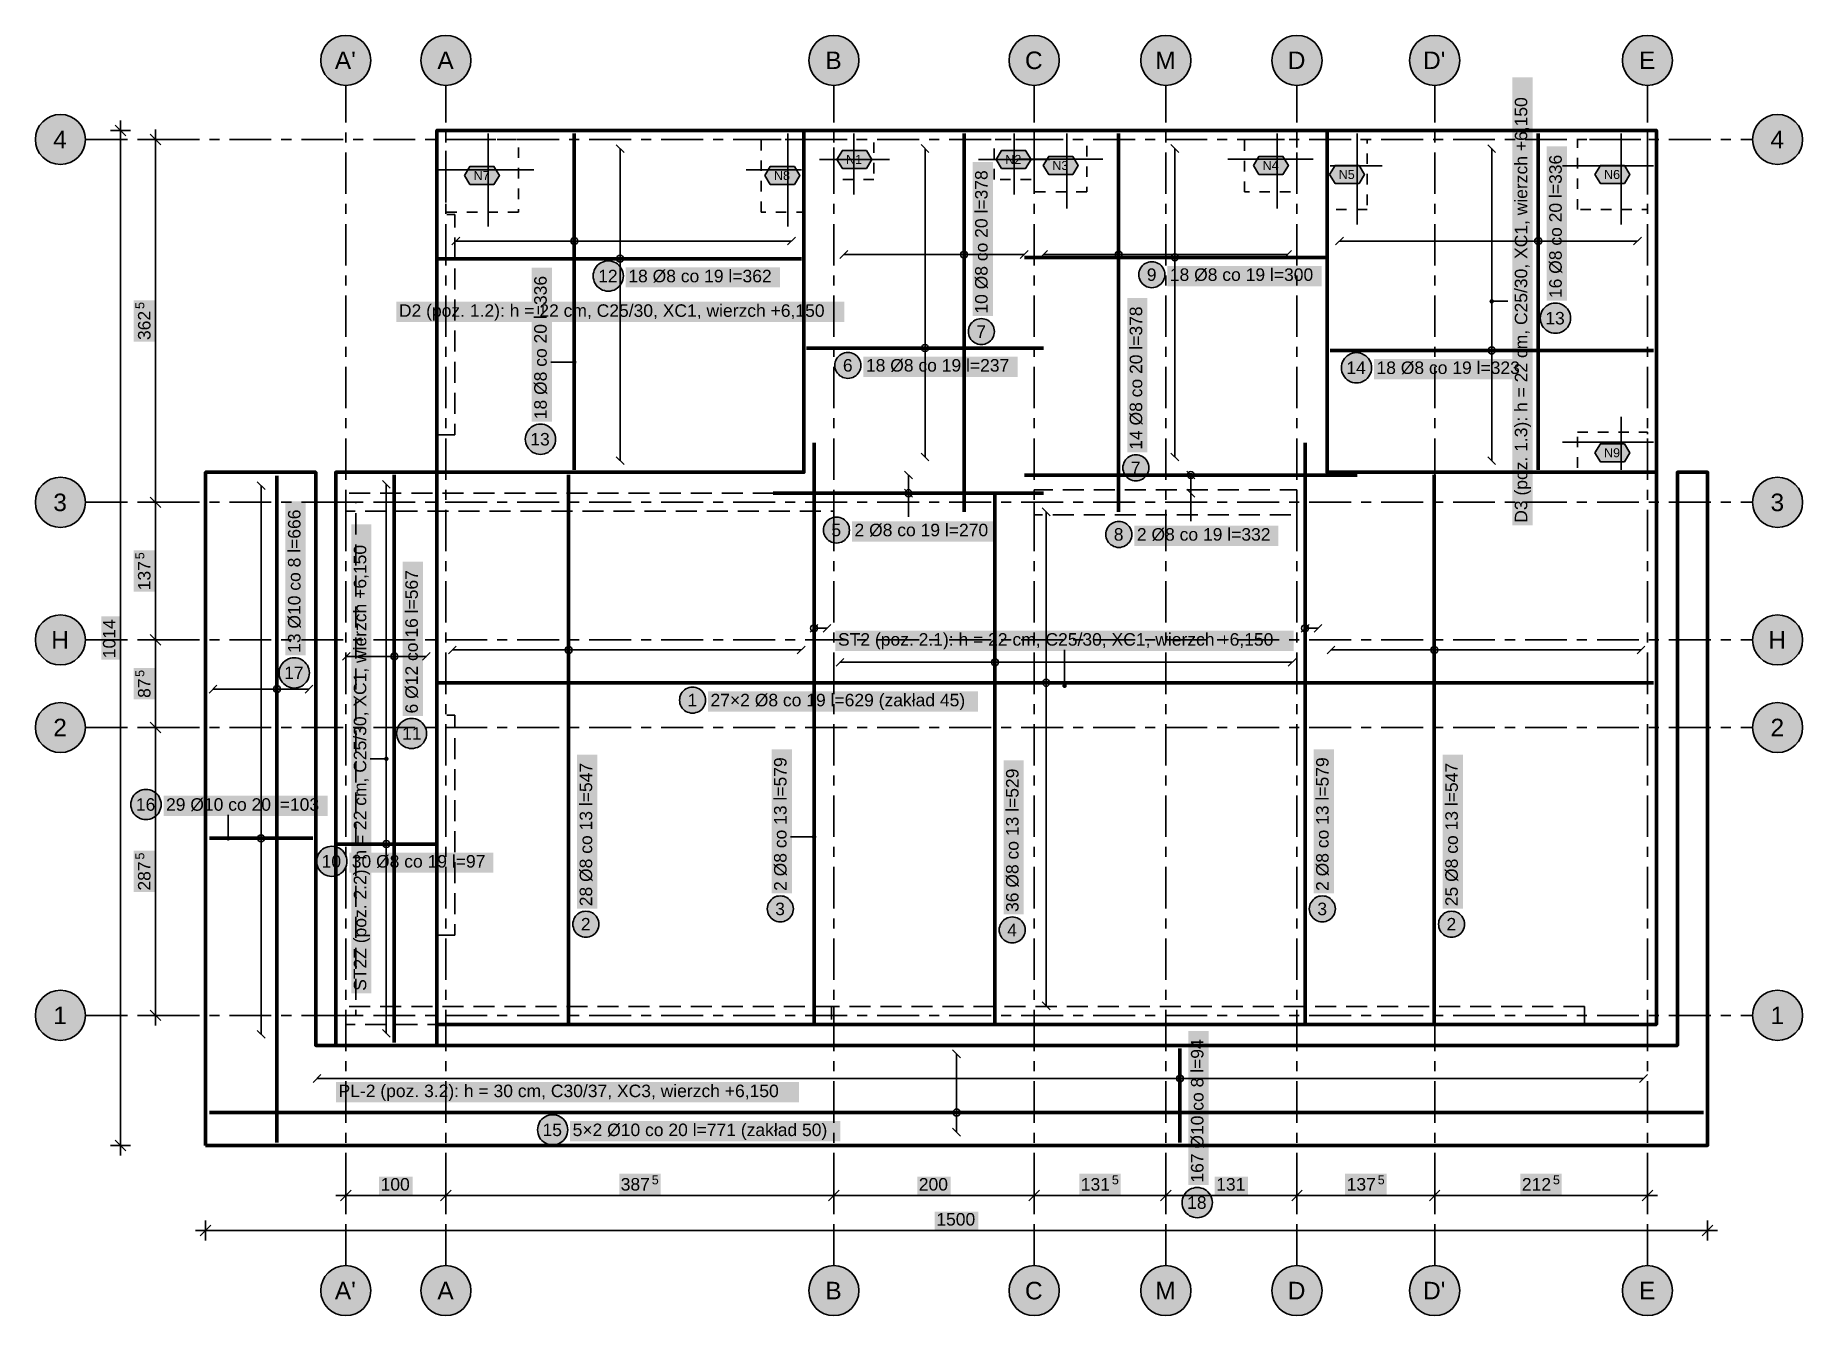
# Model space of a CAD drawing. Header units: metres. Extents: x -4.1 to 13.6, y -3 to 9.8.
import ezdxf

# ---------------------------------------------------------------- set-up
doc = ezdxf.new("R2010")
doc.units = ezdxf.units.M
for name, pattern in [('KRESKOWA', [5.25, 4.2, -1.05]), ('KRESKOWA_DROBNA', [3.15, 2.1, -1.05]), ('PUNKTOWA', [10.5, 8.4, -1.05, 0, -1.05])]:
    doc.linetypes.add(name, pattern=pattern)
for name, color, linetype, lineweight in [('A-MASKA', 7, 'Continuous', 18), ('A-OPISY', 2, 'Continuous', 25), ('K-KONSTR', 7, 'Continuous', 50), ('K-OSIE', 1, 'PUNKTOWA', 25), ('K-WYMIARY', 1, 'Continuous', 25), ('K-ZBROJENIE', 1, 'Continuous', 100), ('K-ZBROJENIE-OPIS', 2, 'Continuous', 25)]:
    doc.layers.add(name, color=color, linetype=linetype, lineweight=lineweight)
doc.styles.add('PL_ARIAL', font='arial.ttf')

msp = doc.modelspace()

# ---------------------------------------------------------------- texts
at = {"layer": 'A-OPISY', "style": 'PL_ARIAL'}
for s, p in [('D3 (poz. 1.3): h = 22 cm, C25/30, XC1, wierzch +6,150', (10.8, 4.921)), ('ST2Z (poz. 2.2): h = 22 cm, C25/30, XC1, wierzch +6,150', (-0.795, 0.245))]:
    msp.add_text(s, height=0.125, rotation=90, dxfattribs=at).set_placement(p)
for s, p in [('D2 (poz. 1.2): h = 22 cm, C25/30, XC1, wierzch +6,150', (-0.469, 6.978)), ('ST2 (poz. 2.1): h = 22 cm, C25/30, XC1, wierzch +6,150', (3.916, 3.693)), ('PL-2 (poz. 3.2): h = 30 cm, C30/37, XC3, wierzch +6,150', (-1.072, -0.817))]:
    msp.add_text(s, height=0.125, dxfattribs=at).set_placement(p)
at = {"layer": 'K-OSIE', "style": 'PL_ARIAL'}
for s, p in [("A'", (-1.109, 9.453)), ('A', (-0.085, 9.453)), ('B', (3.79, 9.453)), ('C', (5.783, 9.453)), ('M', (7.084, 9.453)), ('D', (8.408, 9.453)), ("D'", (9.759, 9.453)), ('E', (11.915, 9.453)), ('4', (-3.921, 8.662)), ('4', (13.229, 8.662)), ('3', (-3.921, 5.037)), ('3', (13.229, 5.037)), ('H', (-3.942, 3.663)), ('H', (13.208, 3.663)), ('2', (-3.921, 2.788)), ('2', (13.229, 2.788)), ('1', (-3.921, -0.088)), ('1', (13.229, -0.088)), ("A'", (-1.109, -2.837)), ('A', (-0.085, -2.837)), ('B', (3.79, -2.837)), ('C', (5.783, -2.837)), ('M', (7.084, -2.837)), ('D', (8.408, -2.837)), ("D'", (9.759, -2.837)), ('E', (11.915, -2.837))]:
    msp.add_text(s, height=0.175, dxfattribs=at).set_placement(p)
at = {"layer": 'K-WYMIARY', "style": 'PL_ARIAL'}
for s, height, p in [('5', 0.09, (-3.012, 7.056)), ('362', 0.125, (-2.95, 6.746)), ('5', 0.09, (-3.012, 4.556)), ('137', 0.125, (-2.95, 4.246)), ('1014', 0.125, (-3.3, 3.568)), ('5', 0.09, (-3.012, 3.381)), ('87', 0.125, (-2.95, 3.171)), ('5', 0.09, (-3.012, 1.556)), ('287', 0.125, (-2.95, 1.246))]:
    msp.add_text(s, height=height, rotation=90, dxfattribs=at).set_placement(p)
for s, height, p in [('100', 0.125, (-0.652, -1.75)), ('387', 0.125, (1.746, -1.75)), ('5', 0.09, (2.056, -1.688)), ('200', 0.125, (4.723, -1.75)), ('131', 0.125, (6.341, -1.75)), ('5', 0.09, (6.651, -1.688)), ('131', 0.125, (7.693, -1.75)), ('137', 0.125, (8.996, -1.75)), ('5', 0.09, (9.306, -1.688)), ('212', 0.125, (10.746, -1.75)), ('5', 0.09, (11.056, -1.688)), ('1500', 0.125, (4.898, -2.1))]:
    msp.add_text(s, height=height, dxfattribs=at).set_placement(p)
at = {"layer": 'K-ZBROJENIE-OPIS', "style": 'PL_ARIAL'}
for s, height, p in [('N1', 0.09, (3.996, 8.505)), ('N2', 0.09, (5.586, 8.505)), ('N3', 0.09, (6.056, 8.445)), ('N4', 0.09, (8.156, 8.445)), ('N7', 0.09, (0.276, 8.345)), ('N8', 0.09, (3.276, 8.345)), ('N5', 0.09, (8.916, 8.355)), ('N6', 0.09, (11.566, 8.355)), ('12', 0.125, (1.521, 7.323)), ('18 Ø8 co 19 l=362', 0.125, (1.822, 7.323)), ('9', 0.125, (7, 7.337)), ('18 Ø8 co 19 l=300', 0.125, (7.23, 7.337)), ('7', 0.125, (5.297, 6.768)), ('13', 0.125, (10.98, 6.902)), ('6', 0.125, (3.965, 6.431)), ('18 Ø8 co 19 l=237', 0.125, (4.195, 6.431)), ('14', 0.125, (8.993, 6.407)), ('18 Ø8 co 19 l=323', 0.125, (9.294, 6.407)), ('13', 0.125, (0.843, 5.693)), ('N9', 0.09, (11.566, 5.575)), ('7', 0.125, (6.841, 5.407)), ('5', 0.125, (3.85, 4.786)), ('2 Ø8 co 19 l=270', 0.125, (4.081, 4.786)), ('8', 0.125, (6.67, 4.742)), ('2 Ø8 co 19 l=332', 0.125, (6.901, 4.742)), ('17', 0.125, (-1.615, 3.359)), ('1', 0.125, (2.413, 3.087)), ('27×2 Ø8 co 19 l=629 (zakład 45)', 0.125, (2.643, 3.087)), ('11', 0.125, (-0.437, 2.753)), ('16', 0.125, (-3.096, 2.044)), ('29 Ø10 co 20 l=103', 0.125, (-2.795, 2.044)), ('10', 0.125, (-1.241, 1.476)), ('30 Ø8 co 19 l=97', 0.125, (-0.94, 1.476)), ('3', 0.125, (3.289, 1.001)), ('3', 0.125, (8.703, 1.001)), ('2', 0.125, (1.348, 0.848)), ('4', 0.125, (5.606, 0.79)), ('2', 0.125, (9.993, 0.848)), ('15', 0.125, (0.965, -1.206)), ('5×2 Ø10 co 20 l=771 (zakład 50)', 0.125, (1.266, -1.206)), ('18', 0.125, (7.403, -1.933))]:
    msp.add_text(s, height=height, dxfattribs=at).set_placement(p)
for s, p in [('16 Ø8 co 20 l=336', (11.144, 7.165)), ('10 Ø8 co 20 l=378', (5.41, 7.01)), ('18 Ø8 co 20 l=336', (1.007, 5.955)), ('14 Ø8 co 20 l=378', (6.954, 5.65)), ('13 Ø10 co 8 l=666', (-1.452, 3.621)), ('6 Ø12 co 16 l=567', (-0.28, 3.016)), ('28 Ø8 co 13 l=547', (1.461, 1.09)), ('2 Ø8 co 13 l=579', (3.402, 1.243)), ('2 Ø8 co 13 l=579', (8.816, 1.243)), ('25 Ø8 co 13 l=547', (10.106, 1.09)), ('36 Ø8 co 13 l=529', (5.719, 1.033)), ('167 Ø10 co 8 l=94', (7.566, -1.671))]:
    msp.add_text(s, height=0.125, rotation=90, dxfattribs=at).set_placement(p)

# ---------------------------------------------------------------- hatches: boundary and pattern name
at = {"layer": 'A-MASKA', "true_color": 0xffffff}
for points in [[(10.853, 4.896), (10.853, 9.369), (10.65, 9.369), (10.65, 4.896)], [(11.196, 7.14), (11.196, 8.68), (10.994, 8.68), (10.994, 7.14)], [(5.463, 6.985), (5.463, 8.525), (5.26, 8.525), (5.26, 6.985)], [(1.059, 5.93), (1.059, 7.47), (0.857, 7.47), (0.857, 5.93)], [(1.797, 7.271), (3.337, 7.271), (3.337, 7.473), (1.797, 7.473)], [(7.205, 7.284), (8.745, 7.284), (8.745, 7.487), (7.205, 7.487)], [(-2.907, 6.731), (-2.907, 7.144), (-3.117, 7.144), (-3.117, 6.731)], [(-0.494, 6.925), (3.979, 6.925), (3.979, 7.128), (-0.494, 7.128)], [(7.006, 5.625), (7.006, 7.165), (6.804, 7.165), (6.804, 5.625)], [(4.17, 6.378), (5.71, 6.378), (5.71, 6.581), (4.17, 6.581)], [(9.269, 6.354), (10.809, 6.354), (10.809, 6.557), (9.269, 6.557)], [(-1.399, 3.596), (-1.399, 5.136), (-1.602, 5.136), (-1.602, 3.596)], [(-0.743, 0.22), (-0.743, 4.905), (-0.945, 4.905), (-0.945, 0.22)], [(4.056, 4.733), (5.494, 4.733), (5.494, 4.936), (4.056, 4.936)], [(6.876, 4.689), (8.314, 4.689), (8.314, 4.892), (6.876, 4.892)], [(-2.907, 4.231), (-2.907, 4.644), (-3.117, 4.644), (-3.117, 4.231)], [(-0.228, 2.991), (-0.228, 4.531), (-0.43, 4.531), (-0.43, 2.991)], [(-3.257, 3.553), (-3.257, 3.987), (-3.44, 3.987), (-3.44, 3.553)], [(3.891, 3.64), (8.466, 3.64), (8.466, 3.843), (3.891, 3.843)], [(-2.907, 3.156), (-2.907, 3.469), (-3.117, 3.469), (-3.117, 3.156)], [(2.618, 3.034), (5.315, 3.034), (5.315, 3.237), (2.618, 3.237)], [(3.455, 1.218), (3.455, 2.657), (3.252, 2.657), (3.252, 1.218)], [(8.868, 1.218), (8.868, 2.657), (8.666, 2.657), (8.666, 1.218)], [(1.513, 1.065), (1.513, 2.605), (1.311, 2.605), (1.311, 1.065)], [(5.771, 1.008), (5.771, 2.548), (5.569, 2.548), (5.569, 1.008)], [(10.158, 1.065), (10.158, 2.605), (9.956, 2.605), (9.956, 1.065)], [(-2.82, 1.991), (-1.179, 1.991), (-1.179, 2.194), (-2.82, 2.194)], [(-2.907, 1.231), (-2.907, 1.644), (-3.117, 1.644), (-3.117, 1.231)], [(-0.965, 1.424), (0.474, 1.424), (0.474, 1.626), (-0.965, 1.626)], [(7.619, -1.696), (7.619, -0.156), (7.416, -0.156), (7.416, -1.696)], [(-1.097, -0.87), (3.528, -0.87), (3.528, -0.667), (-1.097, -0.667)], [(1.241, -1.259), (3.938, -1.259), (3.938, -1.056), (1.241, -1.056)], [(1.731, -1.792), (2.144, -1.792), (2.144, -1.583), (1.731, -1.583)], [(6.326, -1.792), (6.739, -1.792), (6.739, -1.583), (6.326, -1.583)], [(8.981, -1.792), (9.394, -1.792), (9.394, -1.583), (8.981, -1.583)], [(10.731, -1.792), (11.144, -1.792), (11.144, -1.583), (10.731, -1.583)], [(-0.667, -1.792), (-0.333, -1.792), (-0.333, -1.61), (-0.667, -1.61)], [(4.708, -1.792), (5.042, -1.792), (5.042, -1.61), (4.708, -1.61)], [(7.678, -1.792), (8.012, -1.792), (8.012, -1.61), (7.678, -1.61)], [(4.883, -2.143), (5.317, -2.143), (5.317, -1.96), (4.883, -1.96)]]:
    msp.add_hatch(color=7, dxfattribs=at).paths.add_polyline_path(points)
at = {"layer": 'A-OPISY', "true_color": 0x000000}
for points in [[(10.468, 7.133), (10.467, 7.138), (10.464, 7.144), (10.461, 7.148), (10.456, 7.152), (10.451, 7.154), (10.445, 7.155), (10.439, 7.154), (10.434, 7.152), (10.429, 7.148), (10.426, 7.144), (10.423, 7.138), (10.422, 7.133), (10.423, 7.127), (10.426, 7.121), (10.429, 7.117), (10.434, 7.113), (10.439, 7.111), (10.445, 7.11), (10.451, 7.111), (10.456, 7.113), (10.461, 7.117), (10.464, 7.121), (10.467, 7.127)], [(6.201, 3.293), (6.2, 3.298), (6.198, 3.304), (6.194, 3.309), (6.19, 3.312), (6.184, 3.314), (6.178, 3.315), (6.173, 3.314), (6.167, 3.312), (6.163, 3.309), (6.159, 3.304), (6.157, 3.298), (6.156, 3.293), (6.157, 3.287), (6.159, 3.281), (6.163, 3.277), (6.167, 3.273), (6.173, 3.271), (6.178, 3.27), (6.184, 3.271), (6.19, 3.273), (6.194, 3.277), (6.198, 3.281), (6.2, 3.287)], [(-0.573, 2.562), (-0.573, 2.568), (-0.576, 2.574), (-0.579, 2.578), (-0.584, 2.582), (-0.589, 2.584), (-0.595, 2.585), (-0.601, 2.584), (-0.606, 2.582), (-0.611, 2.578), (-0.614, 2.574), (-0.617, 2.568), (-0.618, 2.562), (-0.617, 2.557), (-0.614, 2.551), (-0.611, 2.547), (-0.606, 2.543), (-0.601, 2.541), (-0.595, 2.54), (-0.589, 2.541), (-0.584, 2.543), (-0.579, 2.547), (-0.576, 2.551), (-0.573, 2.557)]]:
    msp.add_hatch(color=7, dxfattribs=at).paths.add_polyline_path(points)
at = {"layer": 'K-OSIE', "true_color": 0xffffff}
for points in [[(-0.75, 9.54), (-0.752, 9.573), (-0.759, 9.605), (-0.769, 9.636), (-0.783, 9.665), (-0.802, 9.692), (-0.823, 9.717), (-0.848, 9.738), (-0.875, 9.757), (-0.904, 9.771), (-0.935, 9.781), (-0.967, 9.788), (-1, 9.79), (-1.033, 9.788), (-1.065, 9.781), (-1.096, 9.771), (-1.125, 9.757), (-1.152, 9.738), (-1.177, 9.717), (-1.198, 9.692), (-1.217, 9.665), (-1.231, 9.636), (-1.241, 9.605), (-1.248, 9.573), (-1.25, 9.54), (-1.248, 9.507), (-1.241, 9.475), (-1.231, 9.444), (-1.217, 9.415), (-1.198, 9.388), (-1.177, 9.363), (-1.152, 9.342), (-1.125, 9.323), (-1.096, 9.309), (-1.065, 9.299), (-1.033, 9.292), (-1, 9.29), (-0.967, 9.292), (-0.935, 9.299), (-0.904, 9.309), (-0.875, 9.323), (-0.848, 9.342), (-0.823, 9.363), (-0.802, 9.388), (-0.783, 9.415), (-0.769, 9.444), (-0.759, 9.475), (-0.752, 9.507)], [(0.25, 9.54), (0.248, 9.573), (0.241, 9.605), (0.231, 9.636), (0.217, 9.665), (0.198, 9.692), (0.177, 9.717), (0.152, 9.738), (0.125, 9.757), (0.096, 9.771), (0.065, 9.781), (0.033, 9.788), (0, 9.79), (-0.033, 9.788), (-0.065, 9.781), (-0.096, 9.771), (-0.125, 9.757), (-0.152, 9.738), (-0.177, 9.717), (-0.198, 9.692), (-0.217, 9.665), (-0.231, 9.636), (-0.241, 9.605), (-0.248, 9.573), (-0.25, 9.54), (-0.248, 9.507), (-0.241, 9.475), (-0.231, 9.444), (-0.217, 9.415), (-0.198, 9.388), (-0.177, 9.363), (-0.152, 9.342), (-0.125, 9.323), (-0.096, 9.309), (-0.065, 9.299), (-0.033, 9.292), (0, 9.29), (0.033, 9.292), (0.065, 9.299), (0.096, 9.309), (0.125, 9.323), (0.152, 9.342), (0.177, 9.363), (0.198, 9.388), (0.217, 9.415), (0.231, 9.444), (0.241, 9.475), (0.248, 9.507)], [(4.125, 9.54), (4.123, 9.573), (4.116, 9.605), (4.106, 9.636), (4.092, 9.665), (4.073, 9.692), (4.052, 9.717), (4.027, 9.738), (4, 9.757), (3.971, 9.771), (3.94, 9.781), (3.908, 9.788), (3.875, 9.79), (3.842, 9.788), (3.81, 9.781), (3.779, 9.771), (3.75, 9.757), (3.723, 9.738), (3.698, 9.717), (3.677, 9.692), (3.658, 9.665), (3.644, 9.636), (3.634, 9.605), (3.627, 9.573), (3.625, 9.54), (3.627, 9.507), (3.634, 9.475), (3.644, 9.444), (3.658, 9.415), (3.677, 9.388), (3.698, 9.363), (3.723, 9.342), (3.75, 9.323), (3.779, 9.309), (3.81, 9.299), (3.842, 9.292), (3.875, 9.29), (3.908, 9.292), (3.94, 9.299), (3.971, 9.309), (4, 9.323), (4.027, 9.342), (4.052, 9.363), (4.073, 9.388), (4.092, 9.415), (4.106, 9.444), (4.116, 9.475), (4.123, 9.507)], [(6.125, 9.54), (6.123, 9.573), (6.116, 9.605), (6.106, 9.636), (6.092, 9.665), (6.073, 9.692), (6.052, 9.717), (6.027, 9.738), (6, 9.757), (5.971, 9.771), (5.94, 9.781), (5.908, 9.788), (5.875, 9.79), (5.842, 9.788), (5.81, 9.781), (5.779, 9.771), (5.75, 9.757), (5.723, 9.738), (5.698, 9.717), (5.677, 9.692), (5.658, 9.665), (5.644, 9.636), (5.634, 9.605), (5.627, 9.573), (5.625, 9.54), (5.627, 9.507), (5.634, 9.475), (5.644, 9.444), (5.658, 9.415), (5.677, 9.388), (5.698, 9.363), (5.723, 9.342), (5.75, 9.323), (5.779, 9.309), (5.81, 9.299), (5.842, 9.292), (5.875, 9.29), (5.908, 9.292), (5.94, 9.299), (5.971, 9.309), (6, 9.323), (6.027, 9.342), (6.052, 9.363), (6.073, 9.388), (6.092, 9.415), (6.106, 9.444), (6.116, 9.475), (6.123, 9.507)], [(7.44, 9.54), (7.438, 9.573), (7.431, 9.605), (7.421, 9.636), (7.407, 9.665), (7.388, 9.692), (7.367, 9.717), (7.342, 9.738), (7.315, 9.757), (7.286, 9.771), (7.255, 9.781), (7.223, 9.788), (7.19, 9.79), (7.157, 9.788), (7.125, 9.781), (7.094, 9.771), (7.065, 9.757), (7.038, 9.738), (7.013, 9.717), (6.992, 9.692), (6.973, 9.665), (6.959, 9.636), (6.949, 9.605), (6.942, 9.573), (6.94, 9.54), (6.942, 9.507), (6.949, 9.475), (6.959, 9.444), (6.973, 9.415), (6.992, 9.388), (7.013, 9.363), (7.038, 9.342), (7.065, 9.323), (7.094, 9.309), (7.125, 9.299), (7.157, 9.292), (7.19, 9.29), (7.223, 9.292), (7.255, 9.299), (7.286, 9.309), (7.315, 9.323), (7.342, 9.342), (7.367, 9.363), (7.388, 9.388), (7.407, 9.415), (7.421, 9.444), (7.431, 9.475), (7.438, 9.507)], [(8.75, 9.54), (8.748, 9.573), (8.741, 9.605), (8.731, 9.636), (8.717, 9.665), (8.698, 9.692), (8.677, 9.717), (8.652, 9.738), (8.625, 9.757), (8.596, 9.771), (8.565, 9.781), (8.533, 9.788), (8.5, 9.79), (8.467, 9.788), (8.435, 9.781), (8.404, 9.771), (8.375, 9.757), (8.348, 9.738), (8.323, 9.717), (8.302, 9.692), (8.283, 9.665), (8.269, 9.636), (8.259, 9.605), (8.252, 9.573), (8.25, 9.54), (8.252, 9.507), (8.259, 9.475), (8.269, 9.444), (8.283, 9.415), (8.302, 9.388), (8.323, 9.363), (8.348, 9.342), (8.375, 9.323), (8.404, 9.309), (8.435, 9.299), (8.467, 9.292), (8.5, 9.29), (8.533, 9.292), (8.565, 9.299), (8.596, 9.309), (8.625, 9.323), (8.652, 9.342), (8.677, 9.363), (8.698, 9.388), (8.717, 9.415), (8.731, 9.444), (8.741, 9.475), (8.748, 9.507)], [(10.125, 9.54), (10.123, 9.573), (10.116, 9.605), (10.106, 9.636), (10.092, 9.665), (10.073, 9.692), (10.052, 9.717), (10.027, 9.738), (10, 9.757), (9.971, 9.771), (9.94, 9.781), (9.908, 9.788), (9.875, 9.79), (9.842, 9.788), (9.81, 9.781), (9.779, 9.771), (9.75, 9.757), (9.723, 9.738), (9.698, 9.717), (9.677, 9.692), (9.658, 9.665), (9.644, 9.636), (9.634, 9.605), (9.627, 9.573), (9.625, 9.54), (9.627, 9.507), (9.634, 9.475), (9.644, 9.444), (9.658, 9.415), (9.677, 9.388), (9.698, 9.363), (9.723, 9.342), (9.75, 9.323), (9.779, 9.309), (9.81, 9.299), (9.842, 9.292), (9.875, 9.29), (9.908, 9.292), (9.94, 9.299), (9.971, 9.309), (10, 9.323), (10.027, 9.342), (10.052, 9.363), (10.073, 9.388), (10.092, 9.415), (10.106, 9.444), (10.116, 9.475), (10.123, 9.507)], [(12.25, 9.54), (12.248, 9.573), (12.241, 9.605), (12.231, 9.636), (12.217, 9.665), (12.198, 9.692), (12.177, 9.717), (12.152, 9.738), (12.125, 9.757), (12.096, 9.771), (12.065, 9.781), (12.033, 9.788), (12, 9.79), (11.967, 9.788), (11.935, 9.781), (11.904, 9.771), (11.875, 9.757), (11.848, 9.738), (11.823, 9.717), (11.802, 9.692), (11.783, 9.665), (11.769, 9.636), (11.759, 9.605), (11.752, 9.573), (11.75, 9.54), (11.752, 9.507), (11.759, 9.475), (11.769, 9.444), (11.783, 9.415), (11.802, 9.388), (11.823, 9.363), (11.848, 9.342), (11.875, 9.323), (11.904, 9.309), (11.935, 9.299), (11.967, 9.292), (12, 9.29), (12.033, 9.292), (12.065, 9.299), (12.096, 9.309), (12.125, 9.323), (12.152, 9.342), (12.177, 9.363), (12.198, 9.388), (12.217, 9.415), (12.231, 9.444), (12.241, 9.475), (12.248, 9.507)], [(-3.6, 8.75), (-3.602, 8.783), (-3.609, 8.815), (-3.619, 8.846), (-3.633, 8.875), (-3.652, 8.902), (-3.673, 8.927), (-3.698, 8.948), (-3.725, 8.967), (-3.754, 8.981), (-3.785, 8.991), (-3.817, 8.998), (-3.85, 9), (-3.883, 8.998), (-3.915, 8.991), (-3.946, 8.981), (-3.975, 8.967), (-4.002, 8.948), (-4.027, 8.927), (-4.048, 8.902), (-4.067, 8.875), (-4.081, 8.846), (-4.091, 8.815), (-4.098, 8.783), (-4.1, 8.75), (-4.098, 8.717), (-4.091, 8.685), (-4.081, 8.654), (-4.067, 8.625), (-4.048, 8.598), (-4.027, 8.573), (-4.002, 8.552), (-3.975, 8.533), (-3.946, 8.519), (-3.915, 8.509), (-3.883, 8.502), (-3.85, 8.5), (-3.817, 8.502), (-3.785, 8.509), (-3.754, 8.519), (-3.725, 8.533), (-3.698, 8.552), (-3.673, 8.573), (-3.652, 8.598), (-3.633, 8.625), (-3.619, 8.654), (-3.609, 8.685), (-3.602, 8.717)], [(13.55, 8.75), (13.548, 8.783), (13.541, 8.815), (13.531, 8.846), (13.517, 8.875), (13.498, 8.902), (13.477, 8.927), (13.452, 8.948), (13.425, 8.967), (13.396, 8.981), (13.365, 8.991), (13.333, 8.998), (13.3, 9), (13.267, 8.998), (13.235, 8.991), (13.204, 8.981), (13.175, 8.967), (13.148, 8.948), (13.123, 8.927), (13.102, 8.902), (13.083, 8.875), (13.069, 8.846), (13.059, 8.815), (13.052, 8.783), (13.05, 8.75), (13.052, 8.717), (13.059, 8.685), (13.069, 8.654), (13.083, 8.625), (13.102, 8.598), (13.123, 8.573), (13.148, 8.552), (13.175, 8.533), (13.204, 8.519), (13.235, 8.509), (13.267, 8.502), (13.3, 8.5), (13.333, 8.502), (13.365, 8.509), (13.396, 8.519), (13.425, 8.533), (13.452, 8.552), (13.477, 8.573), (13.498, 8.598), (13.517, 8.625), (13.531, 8.654), (13.541, 8.685), (13.548, 8.717)], [(-3.6, 5.125), (-3.602, 5.158), (-3.609, 5.19), (-3.619, 5.221), (-3.633, 5.25), (-3.652, 5.277), (-3.673, 5.302), (-3.698, 5.323), (-3.725, 5.342), (-3.754, 5.356), (-3.785, 5.366), (-3.817, 5.373), (-3.85, 5.375), (-3.883, 5.373), (-3.915, 5.366), (-3.946, 5.356), (-3.975, 5.342), (-4.002, 5.323), (-4.027, 5.302), (-4.048, 5.277), (-4.067, 5.25), (-4.081, 5.221), (-4.091, 5.19), (-4.098, 5.158), (-4.1, 5.125), (-4.098, 5.092), (-4.091, 5.06), (-4.081, 5.029), (-4.067, 5), (-4.048, 4.973), (-4.027, 4.948), (-4.002, 4.927), (-3.975, 4.908), (-3.946, 4.894), (-3.915, 4.884), (-3.883, 4.877), (-3.85, 4.875), (-3.817, 4.877), (-3.785, 4.884), (-3.754, 4.894), (-3.725, 4.908), (-3.698, 4.927), (-3.673, 4.948), (-3.652, 4.973), (-3.633, 5), (-3.619, 5.029), (-3.609, 5.06), (-3.602, 5.092)], [(13.55, 5.125), (13.548, 5.158), (13.541, 5.19), (13.531, 5.221), (13.517, 5.25), (13.498, 5.277), (13.477, 5.302), (13.452, 5.323), (13.425, 5.342), (13.396, 5.356), (13.365, 5.366), (13.333, 5.373), (13.3, 5.375), (13.267, 5.373), (13.235, 5.366), (13.204, 5.356), (13.175, 5.342), (13.148, 5.323), (13.123, 5.302), (13.102, 5.277), (13.083, 5.25), (13.069, 5.221), (13.059, 5.19), (13.052, 5.158), (13.05, 5.125), (13.052, 5.092), (13.059, 5.06), (13.069, 5.029), (13.083, 5), (13.102, 4.973), (13.123, 4.948), (13.148, 4.927), (13.175, 4.908), (13.204, 4.894), (13.235, 4.884), (13.267, 4.877), (13.3, 4.875), (13.333, 4.877), (13.365, 4.884), (13.396, 4.894), (13.425, 4.908), (13.452, 4.927), (13.477, 4.948), (13.498, 4.973), (13.517, 5), (13.531, 5.029), (13.541, 5.06), (13.548, 5.092)], [(-3.6, 3.75), (-3.602, 3.783), (-3.609, 3.815), (-3.619, 3.846), (-3.633, 3.875), (-3.652, 3.902), (-3.673, 3.927), (-3.698, 3.948), (-3.725, 3.967), (-3.754, 3.981), (-3.785, 3.991), (-3.817, 3.998), (-3.85, 4), (-3.883, 3.998), (-3.915, 3.991), (-3.946, 3.981), (-3.975, 3.967), (-4.002, 3.948), (-4.027, 3.927), (-4.048, 3.902), (-4.067, 3.875), (-4.081, 3.846), (-4.091, 3.815), (-4.098, 3.783), (-4.1, 3.75), (-4.098, 3.717), (-4.091, 3.685), (-4.081, 3.654), (-4.067, 3.625), (-4.048, 3.598), (-4.027, 3.573), (-4.002, 3.552), (-3.975, 3.533), (-3.946, 3.519), (-3.915, 3.509), (-3.883, 3.502), (-3.85, 3.5), (-3.817, 3.502), (-3.785, 3.509), (-3.754, 3.519), (-3.725, 3.533), (-3.698, 3.552), (-3.673, 3.573), (-3.652, 3.598), (-3.633, 3.625), (-3.619, 3.654), (-3.609, 3.685), (-3.602, 3.717)], [(13.55, 3.75), (13.548, 3.783), (13.541, 3.815), (13.531, 3.846), (13.517, 3.875), (13.498, 3.902), (13.477, 3.927), (13.452, 3.948), (13.425, 3.967), (13.396, 3.981), (13.365, 3.991), (13.333, 3.998), (13.3, 4), (13.267, 3.998), (13.235, 3.991), (13.204, 3.981), (13.175, 3.967), (13.148, 3.948), (13.123, 3.927), (13.102, 3.902), (13.083, 3.875), (13.069, 3.846), (13.059, 3.815), (13.052, 3.783), (13.05, 3.75), (13.052, 3.717), (13.059, 3.685), (13.069, 3.654), (13.083, 3.625), (13.102, 3.598), (13.123, 3.573), (13.148, 3.552), (13.175, 3.533), (13.204, 3.519), (13.235, 3.509), (13.267, 3.502), (13.3, 3.5), (13.333, 3.502), (13.365, 3.509), (13.396, 3.519), (13.425, 3.533), (13.452, 3.552), (13.477, 3.573), (13.498, 3.598), (13.517, 3.625), (13.531, 3.654), (13.541, 3.685), (13.548, 3.717)], [(-3.6, 2.875), (-3.602, 2.908), (-3.609, 2.94), (-3.619, 2.971), (-3.633, 3), (-3.652, 3.027), (-3.673, 3.052), (-3.698, 3.073), (-3.725, 3.092), (-3.754, 3.106), (-3.785, 3.116), (-3.817, 3.123), (-3.85, 3.125), (-3.883, 3.123), (-3.915, 3.116), (-3.946, 3.106), (-3.975, 3.092), (-4.002, 3.073), (-4.027, 3.052), (-4.048, 3.027), (-4.067, 3), (-4.081, 2.971), (-4.091, 2.94), (-4.098, 2.908), (-4.1, 2.875), (-4.098, 2.842), (-4.091, 2.81), (-4.081, 2.779), (-4.067, 2.75), (-4.048, 2.723), (-4.027, 2.698), (-4.002, 2.677), (-3.975, 2.658), (-3.946, 2.644), (-3.915, 2.634), (-3.883, 2.627), (-3.85, 2.625), (-3.817, 2.627), (-3.785, 2.634), (-3.754, 2.644), (-3.725, 2.658), (-3.698, 2.677), (-3.673, 2.698), (-3.652, 2.723), (-3.633, 2.75), (-3.619, 2.779), (-3.609, 2.81), (-3.602, 2.842)], [(13.55, 2.875), (13.548, 2.908), (13.541, 2.94), (13.531, 2.971), (13.517, 3), (13.498, 3.027), (13.477, 3.052), (13.452, 3.073), (13.425, 3.092), (13.396, 3.106), (13.365, 3.116), (13.333, 3.123), (13.3, 3.125), (13.267, 3.123), (13.235, 3.116), (13.204, 3.106), (13.175, 3.092), (13.148, 3.073), (13.123, 3.052), (13.102, 3.027), (13.083, 3), (13.069, 2.971), (13.059, 2.94), (13.052, 2.908), (13.05, 2.875), (13.052, 2.842), (13.059, 2.81), (13.069, 2.779), (13.083, 2.75), (13.102, 2.723), (13.123, 2.698), (13.148, 2.677), (13.175, 2.658), (13.204, 2.644), (13.235, 2.634), (13.267, 2.627), (13.3, 2.625), (13.333, 2.627), (13.365, 2.634), (13.396, 2.644), (13.425, 2.658), (13.452, 2.677), (13.477, 2.698), (13.498, 2.723), (13.517, 2.75), (13.531, 2.779), (13.541, 2.81), (13.548, 2.842)], [(-3.6, 0), (-3.602, 0.033), (-3.609, 0.065), (-3.619, 0.096), (-3.633, 0.125), (-3.652, 0.152), (-3.673, 0.177), (-3.698, 0.198), (-3.725, 0.217), (-3.754, 0.231), (-3.785, 0.241), (-3.817, 0.248), (-3.85, 0.25), (-3.883, 0.248), (-3.915, 0.241), (-3.946, 0.231), (-3.975, 0.217), (-4.002, 0.198), (-4.027, 0.177), (-4.048, 0.152), (-4.067, 0.125), (-4.081, 0.096), (-4.091, 0.065), (-4.098, 0.033), (-4.1, 0), (-4.098, -0.033), (-4.091, -0.065), (-4.081, -0.096), (-4.067, -0.125), (-4.048, -0.152), (-4.027, -0.177), (-4.002, -0.198), (-3.975, -0.217), (-3.946, -0.231), (-3.915, -0.241), (-3.883, -0.248), (-3.85, -0.25), (-3.817, -0.248), (-3.785, -0.241), (-3.754, -0.231), (-3.725, -0.217), (-3.698, -0.198), (-3.673, -0.177), (-3.652, -0.152), (-3.633, -0.125), (-3.619, -0.096), (-3.609, -0.065), (-3.602, -0.033)], [(13.55, 0), (13.548, 0.033), (13.541, 0.065), (13.531, 0.096), (13.517, 0.125), (13.498, 0.152), (13.477, 0.177), (13.452, 0.198), (13.425, 0.217), (13.396, 0.231), (13.365, 0.241), (13.333, 0.248), (13.3, 0.25), (13.267, 0.248), (13.235, 0.241), (13.204, 0.231), (13.175, 0.217), (13.148, 0.198), (13.123, 0.177), (13.102, 0.152), (13.083, 0.125), (13.069, 0.096), (13.059, 0.065), (13.052, 0.033), (13.05, 0), (13.052, -0.033), (13.059, -0.065), (13.069, -0.096), (13.083, -0.125), (13.102, -0.152), (13.123, -0.177), (13.148, -0.198), (13.175, -0.217), (13.204, -0.231), (13.235, -0.241), (13.267, -0.248), (13.3, -0.25), (13.333, -0.248), (13.365, -0.241), (13.396, -0.231), (13.425, -0.217), (13.452, -0.198), (13.477, -0.177), (13.498, -0.152), (13.517, -0.125), (13.531, -0.096), (13.541, -0.065), (13.548, -0.033)], [(-0.75, -2.75), (-0.752, -2.717), (-0.759, -2.685), (-0.769, -2.654), (-0.783, -2.625), (-0.802, -2.598), (-0.823, -2.573), (-0.848, -2.552), (-0.875, -2.533), (-0.904, -2.519), (-0.935, -2.509), (-0.967, -2.502), (-1, -2.5), (-1.033, -2.502), (-1.065, -2.509), (-1.096, -2.519), (-1.125, -2.533), (-1.152, -2.552), (-1.177, -2.573), (-1.198, -2.598), (-1.217, -2.625), (-1.231, -2.654), (-1.241, -2.685), (-1.248, -2.717), (-1.25, -2.75), (-1.248, -2.783), (-1.241, -2.815), (-1.231, -2.846), (-1.217, -2.875), (-1.198, -2.902), (-1.177, -2.927), (-1.152, -2.948), (-1.125, -2.967), (-1.096, -2.981), (-1.065, -2.991), (-1.033, -2.998), (-1, -3), (-0.967, -2.998), (-0.935, -2.991), (-0.904, -2.981), (-0.875, -2.967), (-0.848, -2.948), (-0.823, -2.927), (-0.802, -2.902), (-0.783, -2.875), (-0.769, -2.846), (-0.759, -2.815), (-0.752, -2.783)], [(0.25, -2.75), (0.248, -2.717), (0.241, -2.685), (0.231, -2.654), (0.217, -2.625), (0.198, -2.598), (0.177, -2.573), (0.152, -2.552), (0.125, -2.533), (0.096, -2.519), (0.065, -2.509), (0.033, -2.502), (0, -2.5), (-0.033, -2.502), (-0.065, -2.509), (-0.096, -2.519), (-0.125, -2.533), (-0.152, -2.552), (-0.177, -2.573), (-0.198, -2.598), (-0.217, -2.625), (-0.231, -2.654), (-0.241, -2.685), (-0.248, -2.717), (-0.25, -2.75), (-0.248, -2.783), (-0.241, -2.815), (-0.231, -2.846), (-0.217, -2.875), (-0.198, -2.902), (-0.177, -2.927), (-0.152, -2.948), (-0.125, -2.967), (-0.096, -2.981), (-0.065, -2.991), (-0.033, -2.998), (0, -3), (0.033, -2.998), (0.065, -2.991), (0.096, -2.981), (0.125, -2.967), (0.152, -2.948), (0.177, -2.927), (0.198, -2.902), (0.217, -2.875), (0.231, -2.846), (0.241, -2.815), (0.248, -2.783)], [(4.125, -2.75), (4.123, -2.717), (4.116, -2.685), (4.106, -2.654), (4.092, -2.625), (4.073, -2.598), (4.052, -2.573), (4.027, -2.552), (4, -2.533), (3.971, -2.519), (3.94, -2.509), (3.908, -2.502), (3.875, -2.5), (3.842, -2.502), (3.81, -2.509), (3.779, -2.519), (3.75, -2.533), (3.723, -2.552), (3.698, -2.573), (3.677, -2.598), (3.658, -2.625), (3.644, -2.654), (3.634, -2.685), (3.627, -2.717), (3.625, -2.75), (3.627, -2.783), (3.634, -2.815), (3.644, -2.846), (3.658, -2.875), (3.677, -2.902), (3.698, -2.927), (3.723, -2.948), (3.75, -2.967), (3.779, -2.981), (3.81, -2.991), (3.842, -2.998), (3.875, -3), (3.908, -2.998), (3.94, -2.991), (3.971, -2.981), (4, -2.967), (4.027, -2.948), (4.052, -2.927), (4.073, -2.902), (4.092, -2.875), (4.106, -2.846), (4.116, -2.815), (4.123, -2.783)], [(6.125, -2.75), (6.123, -2.717), (6.116, -2.685), (6.106, -2.654), (6.092, -2.625), (6.073, -2.598), (6.052, -2.573), (6.027, -2.552), (6, -2.533), (5.971, -2.519), (5.94, -2.509), (5.908, -2.502), (5.875, -2.5), (5.842, -2.502), (5.81, -2.509), (5.779, -2.519), (5.75, -2.533), (5.723, -2.552), (5.698, -2.573), (5.677, -2.598), (5.658, -2.625), (5.644, -2.654), (5.634, -2.685), (5.627, -2.717), (5.625, -2.75), (5.627, -2.783), (5.634, -2.815), (5.644, -2.846), (5.658, -2.875), (5.677, -2.902), (5.698, -2.927), (5.723, -2.948), (5.75, -2.967), (5.779, -2.981), (5.81, -2.991), (5.842, -2.998), (5.875, -3), (5.908, -2.998), (5.94, -2.991), (5.971, -2.981), (6, -2.967), (6.027, -2.948), (6.052, -2.927), (6.073, -2.902), (6.092, -2.875), (6.106, -2.846), (6.116, -2.815), (6.123, -2.783)], [(7.44, -2.75), (7.438, -2.717), (7.431, -2.685), (7.421, -2.654), (7.407, -2.625), (7.388, -2.598), (7.367, -2.573), (7.342, -2.552), (7.315, -2.533), (7.286, -2.519), (7.255, -2.509), (7.223, -2.502), (7.19, -2.5), (7.157, -2.502), (7.125, -2.509), (7.094, -2.519), (7.065, -2.533), (7.038, -2.552), (7.013, -2.573), (6.992, -2.598), (6.973, -2.625), (6.959, -2.654), (6.949, -2.685), (6.942, -2.717), (6.94, -2.75), (6.942, -2.783), (6.949, -2.815), (6.959, -2.846), (6.973, -2.875), (6.992, -2.902), (7.013, -2.927), (7.038, -2.948), (7.065, -2.967), (7.094, -2.981), (7.125, -2.991), (7.157, -2.998), (7.19, -3), (7.223, -2.998), (7.255, -2.991), (7.286, -2.981), (7.315, -2.967), (7.342, -2.948), (7.367, -2.927), (7.388, -2.902), (7.407, -2.875), (7.421, -2.846), (7.431, -2.815), (7.438, -2.783)], [(8.75, -2.75), (8.748, -2.717), (8.741, -2.685), (8.731, -2.654), (8.717, -2.625), (8.698, -2.598), (8.677, -2.573), (8.652, -2.552), (8.625, -2.533), (8.596, -2.519), (8.565, -2.509), (8.533, -2.502), (8.5, -2.5), (8.467, -2.502), (8.435, -2.509), (8.404, -2.519), (8.375, -2.533), (8.348, -2.552), (8.323, -2.573), (8.302, -2.598), (8.283, -2.625), (8.269, -2.654), (8.259, -2.685), (8.252, -2.717), (8.25, -2.75), (8.252, -2.783), (8.259, -2.815), (8.269, -2.846), (8.283, -2.875), (8.302, -2.902), (8.323, -2.927), (8.348, -2.948), (8.375, -2.967), (8.404, -2.981), (8.435, -2.991), (8.467, -2.998), (8.5, -3), (8.533, -2.998), (8.565, -2.991), (8.596, -2.981), (8.625, -2.967), (8.652, -2.948), (8.677, -2.927), (8.698, -2.902), (8.717, -2.875), (8.731, -2.846), (8.741, -2.815), (8.748, -2.783)], [(10.125, -2.75), (10.123, -2.717), (10.116, -2.685), (10.106, -2.654), (10.092, -2.625), (10.073, -2.598), (10.052, -2.573), (10.027, -2.552), (10, -2.533), (9.971, -2.519), (9.94, -2.509), (9.908, -2.502), (9.875, -2.5), (9.842, -2.502), (9.81, -2.509), (9.779, -2.519), (9.75, -2.533), (9.723, -2.552), (9.698, -2.573), (9.677, -2.598), (9.658, -2.625), (9.644, -2.654), (9.634, -2.685), (9.627, -2.717), (9.625, -2.75), (9.627, -2.783), (9.634, -2.815), (9.644, -2.846), (9.658, -2.875), (9.677, -2.902), (9.698, -2.927), (9.723, -2.948), (9.75, -2.967), (9.779, -2.981), (9.81, -2.991), (9.842, -2.998), (9.875, -3), (9.908, -2.998), (9.94, -2.991), (9.971, -2.981), (10, -2.967), (10.027, -2.948), (10.052, -2.927), (10.073, -2.902), (10.092, -2.875), (10.106, -2.846), (10.116, -2.815), (10.123, -2.783)], [(12.25, -2.75), (12.248, -2.717), (12.241, -2.685), (12.231, -2.654), (12.217, -2.625), (12.198, -2.598), (12.177, -2.573), (12.152, -2.552), (12.125, -2.533), (12.096, -2.519), (12.065, -2.509), (12.033, -2.502), (12, -2.5), (11.967, -2.502), (11.935, -2.509), (11.904, -2.519), (11.875, -2.533), (11.848, -2.552), (11.823, -2.573), (11.802, -2.598), (11.783, -2.625), (11.769, -2.654), (11.759, -2.685), (11.752, -2.717), (11.75, -2.75), (11.752, -2.783), (11.759, -2.815), (11.769, -2.846), (11.783, -2.875), (11.802, -2.902), (11.823, -2.927), (11.848, -2.948), (11.875, -2.967), (11.904, -2.981), (11.935, -2.991), (11.967, -2.998), (12, -3), (12.033, -2.998), (12.065, -2.991), (12.096, -2.981), (12.125, -2.967), (12.152, -2.948), (12.177, -2.927), (12.198, -2.902), (12.217, -2.875), (12.231, -2.846), (12.241, -2.815), (12.248, -2.783)]]:
    msp.add_hatch(color=7, dxfattribs=at).paths.add_polyline_path(points)
at = {"layer": 'K-ZBROJENIE-OPIS', "true_color": 0xffffff}
for points in [[(0.186, 8.39), (0.24, 8.48), (0.48, 8.48), (0.534, 8.39), (0.48, 8.3), (0.24, 8.3)], [(3.186, 8.39), (3.24, 8.48), (3.48, 8.48), (3.534, 8.39), (3.48, 8.3), (3.24, 8.3)], [(3.906, 8.55), (3.96, 8.64), (4.2, 8.64), (4.254, 8.55), (4.2, 8.46), (3.96, 8.46)], [(5.496, 8.55), (5.55, 8.64), (5.79, 8.64), (5.844, 8.55), (5.79, 8.46), (5.55, 8.46)], [(5.966, 8.49), (6.02, 8.58), (6.26, 8.58), (6.314, 8.49), (6.26, 8.4), (6.02, 8.4)], [(8.066, 8.49), (8.12, 8.58), (8.36, 8.58), (8.414, 8.49), (8.36, 8.4), (8.12, 8.4)], [(8.826, 8.4), (8.88, 8.49), (9.12, 8.49), (9.174, 8.4), (9.12, 8.31), (8.88, 8.31)], [(11.476, 8.4), (11.53, 8.49), (11.77, 8.49), (11.824, 8.4), (11.77, 8.31), (11.53, 8.31)], [(1.773, 7.386), (1.771, 7.406), (1.768, 7.425), (1.761, 7.444), (1.752, 7.461), (1.741, 7.478), (1.728, 7.493), (1.714, 7.506), (1.697, 7.517), (1.679, 7.525), (1.661, 7.532), (1.641, 7.536), (1.622, 7.537), (1.602, 7.536), (1.583, 7.532), (1.564, 7.525), (1.546, 7.517), (1.53, 7.506), (1.515, 7.493), (1.502, 7.478), (1.491, 7.461), (1.482, 7.444), (1.476, 7.425), (1.472, 7.406), (1.471, 7.386), (1.472, 7.366), (1.476, 7.347), (1.482, 7.328), (1.491, 7.31), (1.502, 7.294), (1.515, 7.279), (1.53, 7.266), (1.546, 7.255), (1.564, 7.246), (1.583, 7.24), (1.602, 7.236), (1.622, 7.235), (1.641, 7.236), (1.661, 7.24), (1.679, 7.246), (1.697, 7.255), (1.714, 7.266), (1.728, 7.279), (1.741, 7.294), (1.752, 7.31), (1.761, 7.328), (1.768, 7.347), (1.771, 7.366)], [(7.18, 7.399), (7.179, 7.416), (7.176, 7.433), (7.17, 7.449), (7.163, 7.464), (7.153, 7.479), (7.142, 7.491), (7.129, 7.503), (7.115, 7.512), (7.1, 7.519), (7.084, 7.525), (7.067, 7.528), (7.05, 7.529), (7.033, 7.528), (7.016, 7.525), (7, 7.519), (6.985, 7.512), (6.971, 7.503), (6.958, 7.491), (6.947, 7.479), (6.937, 7.464), (6.93, 7.449), (6.924, 7.433), (6.921, 7.416), (6.92, 7.399), (6.921, 7.382), (6.924, 7.366), (6.93, 7.35), (6.937, 7.334), (6.947, 7.32), (6.958, 7.307), (6.971, 7.296), (6.985, 7.287), (7, 7.279), (7.016, 7.274), (7.033, 7.27), (7.05, 7.269), (7.067, 7.27), (7.084, 7.274), (7.1, 7.279), (7.115, 7.287), (7.129, 7.296), (7.142, 7.307), (7.153, 7.32), (7.163, 7.334), (7.17, 7.35), (7.176, 7.366), (7.179, 7.382)], [(11.232, 6.965), (11.231, 6.985), (11.227, 7.004), (11.221, 7.023), (11.212, 7.04), (11.201, 7.057), (11.188, 7.072), (11.173, 7.085), (11.157, 7.096), (11.139, 7.104), (11.12, 7.111), (11.101, 7.115), (11.081, 7.116), (11.061, 7.115), (11.042, 7.111), (11.023, 7.104), (11.006, 7.096), (10.989, 7.085), (10.974, 7.072), (10.961, 7.057), (10.95, 7.04), (10.942, 7.023), (10.935, 7.004), (10.931, 6.985), (10.93, 6.965), (10.931, 6.945), (10.935, 6.926), (10.942, 6.907), (10.95, 6.889), (10.961, 6.873), (10.974, 6.858), (10.989, 6.845), (11.006, 6.834), (11.023, 6.825), (11.042, 6.819), (11.061, 6.815), (11.081, 6.814), (11.101, 6.815), (11.12, 6.819), (11.139, 6.825), (11.157, 6.834), (11.173, 6.845), (11.188, 6.858), (11.201, 6.873), (11.212, 6.889), (11.221, 6.907), (11.227, 6.926), (11.231, 6.945)], [(5.478, 6.83), (5.476, 6.847), (5.473, 6.864), (5.468, 6.88), (5.46, 6.895), (5.451, 6.91), (5.439, 6.922), (5.427, 6.934), (5.412, 6.943), (5.397, 6.951), (5.381, 6.956), (5.364, 6.959), (5.348, 6.96), (5.331, 6.959), (5.314, 6.956), (5.298, 6.951), (5.282, 6.943), (5.268, 6.934), (5.256, 6.922), (5.244, 6.91), (5.235, 6.895), (5.227, 6.88), (5.222, 6.864), (5.219, 6.847), (5.218, 6.83), (5.219, 6.813), (5.222, 6.797), (5.227, 6.781), (5.235, 6.765), (5.244, 6.751), (5.256, 6.739), (5.268, 6.727), (5.282, 6.718), (5.298, 6.71), (5.314, 6.705), (5.331, 6.702), (5.348, 6.7), (5.364, 6.702), (5.381, 6.705), (5.397, 6.71), (5.412, 6.718), (5.427, 6.727), (5.439, 6.739), (5.451, 6.751), (5.46, 6.765), (5.468, 6.781), (5.473, 6.797), (5.476, 6.813)], [(4.145, 6.493), (4.144, 6.51), (4.141, 6.527), (4.135, 6.543), (4.128, 6.558), (4.118, 6.572), (4.107, 6.585), (4.094, 6.596), (4.08, 6.606), (4.065, 6.613), (4.049, 6.619), (4.032, 6.622), (4.015, 6.623), (3.998, 6.622), (3.981, 6.619), (3.965, 6.613), (3.95, 6.606), (3.936, 6.596), (3.923, 6.585), (3.912, 6.572), (3.902, 6.558), (3.895, 6.543), (3.889, 6.527), (3.886, 6.51), (3.885, 6.493), (3.886, 6.476), (3.889, 6.459), (3.895, 6.443), (3.902, 6.428), (3.912, 6.414), (3.923, 6.401), (3.936, 6.39), (3.95, 6.381), (3.965, 6.373), (3.981, 6.368), (3.998, 6.364), (4.015, 6.363), (4.032, 6.364), (4.049, 6.368), (4.065, 6.373), (4.08, 6.381), (4.094, 6.39), (4.107, 6.401), (4.118, 6.414), (4.128, 6.428), (4.135, 6.443), (4.141, 6.459), (4.144, 6.476)], [(9.245, 6.469), (9.243, 6.489), (9.24, 6.508), (9.233, 6.527), (9.224, 6.545), (9.213, 6.561), (9.2, 6.576), (9.186, 6.589), (9.169, 6.6), (9.151, 6.609), (9.133, 6.615), (9.113, 6.619), (9.094, 6.62), (9.074, 6.619), (9.055, 6.615), (9.036, 6.609), (9.018, 6.6), (9.002, 6.589), (8.987, 6.576), (8.974, 6.561), (8.963, 6.545), (8.954, 6.527), (8.948, 6.508), (8.944, 6.489), (8.943, 6.469), (8.944, 6.449), (8.948, 6.43), (8.954, 6.411), (8.963, 6.394), (8.974, 6.377), (8.987, 6.362), (9.002, 6.349), (9.018, 6.338), (9.036, 6.33), (9.055, 6.323), (9.074, 6.319), (9.094, 6.318), (9.113, 6.319), (9.133, 6.323), (9.151, 6.33), (9.169, 6.338), (9.186, 6.349), (9.2, 6.362), (9.213, 6.377), (9.224, 6.394), (9.233, 6.411), (9.24, 6.43), (9.243, 6.449)], [(1.095, 5.755), (1.094, 5.775), (1.09, 5.794), (1.084, 5.813), (1.075, 5.831), (1.064, 5.847), (1.051, 5.862), (1.036, 5.875), (1.02, 5.886), (1.002, 5.895), (0.984, 5.901), (0.964, 5.905), (0.944, 5.906), (0.925, 5.905), (0.905, 5.901), (0.887, 5.895), (0.869, 5.886), (0.852, 5.875), (0.838, 5.862), (0.825, 5.847), (0.814, 5.831), (0.805, 5.813), (0.799, 5.794), (0.795, 5.775), (0.793, 5.755), (0.795, 5.736), (0.799, 5.716), (0.805, 5.697), (0.814, 5.68), (0.825, 5.663), (0.838, 5.648), (0.852, 5.635), (0.869, 5.624), (0.887, 5.616), (0.905, 5.609), (0.925, 5.605), (0.944, 5.604), (0.964, 5.605), (0.984, 5.609), (1.002, 5.616), (1.02, 5.624), (1.036, 5.635), (1.051, 5.648), (1.064, 5.663), (1.075, 5.68), (1.084, 5.697), (1.09, 5.716), (1.094, 5.736)], [(11.476, 5.62), (11.53, 5.71), (11.77, 5.71), (11.824, 5.62), (11.77, 5.53), (11.53, 5.53)], [(7.021, 5.47), (7.02, 5.487), (7.017, 5.503), (7.011, 5.519), (7.004, 5.535), (6.994, 5.549), (6.983, 5.562), (6.97, 5.573), (6.956, 5.582), (6.941, 5.59), (6.925, 5.595), (6.908, 5.599), (6.891, 5.6), (6.874, 5.599), (6.858, 5.595), (6.842, 5.59), (6.826, 5.582), (6.812, 5.573), (6.799, 5.562), (6.788, 5.549), (6.779, 5.535), (6.771, 5.519), (6.766, 5.503), (6.762, 5.487), (6.761, 5.47), (6.762, 5.453), (6.766, 5.436), (6.771, 5.42), (6.779, 5.405), (6.788, 5.391), (6.799, 5.378), (6.812, 5.367), (6.826, 5.357), (6.842, 5.35), (6.858, 5.344), (6.874, 5.341), (6.891, 5.34), (6.908, 5.341), (6.925, 5.344), (6.941, 5.35), (6.956, 5.357), (6.97, 5.367), (6.983, 5.378), (6.994, 5.391), (7.004, 5.405), (7.011, 5.42), (7.017, 5.436), (7.02, 5.453)], [(4.031, 4.848), (4.029, 4.865), (4.026, 4.882), (4.021, 4.898), (4.013, 4.913), (4.004, 4.927), (3.992, 4.94), (3.98, 4.951), (3.966, 4.961), (3.95, 4.968), (3.934, 4.974), (3.918, 4.977), (3.901, 4.978), (3.884, 4.977), (3.867, 4.974), (3.851, 4.968), (3.836, 4.961), (3.821, 4.951), (3.809, 4.94), (3.797, 4.927), (3.788, 4.913), (3.78, 4.898), (3.775, 4.882), (3.772, 4.865), (3.771, 4.848), (3.772, 4.831), (3.775, 4.814), (3.78, 4.798), (3.788, 4.783), (3.797, 4.769), (3.809, 4.756), (3.821, 4.745), (3.836, 4.736), (3.851, 4.728), (3.867, 4.723), (3.884, 4.719), (3.901, 4.718), (3.918, 4.719), (3.934, 4.723), (3.95, 4.728), (3.966, 4.736), (3.98, 4.745), (3.992, 4.756), (4.004, 4.769), (4.013, 4.783), (4.021, 4.798), (4.026, 4.814), (4.029, 4.831)], [(6.851, 4.804), (6.849, 4.821), (6.846, 4.838), (6.841, 4.854), (6.833, 4.869), (6.824, 4.884), (6.812, 4.896), (6.8, 4.908), (6.786, 4.917), (6.77, 4.924), (6.754, 4.93), (6.738, 4.933), (6.721, 4.934), (6.704, 4.933), (6.687, 4.93), (6.671, 4.924), (6.656, 4.917), (6.641, 4.908), (6.629, 4.896), (6.617, 4.884), (6.608, 4.869), (6.6, 4.854), (6.595, 4.838), (6.592, 4.821), (6.591, 4.804), (6.592, 4.787), (6.595, 4.771), (6.6, 4.755), (6.608, 4.739), (6.617, 4.725), (6.629, 4.712), (6.641, 4.701), (6.656, 4.692), (6.671, 4.684), (6.687, 4.679), (6.704, 4.675), (6.721, 4.674), (6.738, 4.675), (6.754, 4.679), (6.77, 4.684), (6.786, 4.692), (6.8, 4.701), (6.812, 4.712), (6.824, 4.725), (6.833, 4.739), (6.841, 4.755), (6.846, 4.771), (6.849, 4.787)], [(-1.363, 3.421), (-1.364, 3.441), (-1.368, 3.46), (-1.375, 3.479), (-1.383, 3.497), (-1.394, 3.513), (-1.407, 3.528), (-1.422, 3.541), (-1.439, 3.552), (-1.456, 3.561), (-1.475, 3.567), (-1.494, 3.571), (-1.514, 3.572), (-1.534, 3.571), (-1.553, 3.567), (-1.572, 3.561), (-1.59, 3.552), (-1.606, 3.541), (-1.621, 3.528), (-1.634, 3.513), (-1.645, 3.497), (-1.654, 3.479), (-1.66, 3.46), (-1.664, 3.441), (-1.665, 3.421), (-1.664, 3.402), (-1.66, 3.382), (-1.654, 3.363), (-1.645, 3.346), (-1.634, 3.329), (-1.621, 3.314), (-1.606, 3.301), (-1.59, 3.29), (-1.572, 3.282), (-1.553, 3.275), (-1.534, 3.271), (-1.514, 3.27), (-1.494, 3.271), (-1.475, 3.275), (-1.456, 3.282), (-1.439, 3.29), (-1.422, 3.301), (-1.407, 3.314), (-1.394, 3.329), (-1.383, 3.346), (-1.375, 3.363), (-1.368, 3.382), (-1.364, 3.402)], [(2.593, 3.149), (2.592, 3.166), (2.589, 3.183), (2.584, 3.199), (2.576, 3.214), (2.567, 3.228), (2.555, 3.241), (2.543, 3.252), (2.528, 3.262), (2.513, 3.269), (2.497, 3.275), (2.48, 3.278), (2.463, 3.279), (2.446, 3.278), (2.43, 3.275), (2.414, 3.269), (2.398, 3.262), (2.384, 3.252), (2.372, 3.241), (2.36, 3.228), (2.351, 3.214), (2.343, 3.199), (2.338, 3.183), (2.335, 3.166), (2.333, 3.149), (2.335, 3.132), (2.338, 3.116), (2.343, 3.1), (2.351, 3.084), (2.36, 3.07), (2.372, 3.057), (2.384, 3.046), (2.398, 3.037), (2.414, 3.029), (2.43, 3.024), (2.446, 3.02), (2.463, 3.019), (2.48, 3.02), (2.497, 3.024), (2.513, 3.029), (2.528, 3.037), (2.543, 3.046), (2.555, 3.057), (2.567, 3.07), (2.576, 3.084), (2.584, 3.1), (2.589, 3.116), (2.592, 3.132)], [(-0.193, 2.816), (-0.194, 2.835), (-0.198, 2.854), (-0.204, 2.873), (-0.213, 2.891), (-0.223, 2.907), (-0.236, 2.922), (-0.251, 2.935), (-0.268, 2.946), (-0.285, 2.954), (-0.304, 2.961), (-0.323, 2.964), (-0.343, 2.966), (-0.362, 2.964), (-0.381, 2.961), (-0.4, 2.954), (-0.418, 2.946), (-0.434, 2.935), (-0.449, 2.922), (-0.462, 2.907), (-0.472, 2.891), (-0.481, 2.873), (-0.487, 2.854), (-0.491, 2.835), (-0.493, 2.816), (-0.491, 2.796), (-0.487, 2.777), (-0.481, 2.758), (-0.472, 2.741), (-0.462, 2.724), (-0.449, 2.71), (-0.434, 2.697), (-0.418, 2.686), (-0.4, 2.677), (-0.381, 2.671), (-0.362, 2.667), (-0.343, 2.666), (-0.323, 2.667), (-0.304, 2.671), (-0.285, 2.677), (-0.268, 2.686), (-0.251, 2.697), (-0.236, 2.71), (-0.223, 2.724), (-0.213, 2.741), (-0.204, 2.758), (-0.198, 2.777), (-0.194, 2.796)], [(-2.844, 2.106), (-2.845, 2.126), (-2.849, 2.145), (-2.856, 2.164), (-2.864, 2.182), (-2.875, 2.198), (-2.888, 2.213), (-2.903, 2.226), (-2.92, 2.237), (-2.937, 2.246), (-2.956, 2.252), (-2.975, 2.256), (-2.995, 2.257), (-3.015, 2.256), (-3.034, 2.252), (-3.053, 2.246), (-3.071, 2.237), (-3.087, 2.226), (-3.102, 2.213), (-3.115, 2.198), (-3.126, 2.182), (-3.135, 2.164), (-3.141, 2.145), (-3.145, 2.126), (-3.146, 2.106), (-3.145, 2.087), (-3.141, 2.067), (-3.135, 2.049), (-3.126, 2.031), (-3.115, 2.014), (-3.102, 2), (-3.087, 1.987), (-3.071, 1.976), (-3.053, 1.967), (-3.034, 1.961), (-3.015, 1.957), (-2.995, 1.955), (-2.975, 1.957), (-2.956, 1.961), (-2.937, 1.967), (-2.92, 1.976), (-2.903, 1.987), (-2.888, 2), (-2.875, 2.014), (-2.864, 2.031), (-2.856, 2.049), (-2.849, 2.067), (-2.845, 2.087)], [(-0.989, 1.539), (-0.99, 1.558), (-0.994, 1.578), (-1, 1.597), (-1.009, 1.614), (-1.02, 1.631), (-1.033, 1.646), (-1.048, 1.659), (-1.064, 1.67), (-1.082, 1.678), (-1.101, 1.685), (-1.12, 1.688), (-1.14, 1.69), (-1.16, 1.688), (-1.179, 1.685), (-1.198, 1.678), (-1.215, 1.67), (-1.232, 1.659), (-1.247, 1.646), (-1.26, 1.631), (-1.271, 1.614), (-1.279, 1.597), (-1.286, 1.578), (-1.29, 1.558), (-1.291, 1.539), (-1.29, 1.519), (-1.286, 1.5), (-1.279, 1.481), (-1.271, 1.463), (-1.26, 1.447), (-1.247, 1.432), (-1.232, 1.419), (-1.215, 1.408), (-1.198, 1.399), (-1.179, 1.393), (-1.16, 1.389), (-1.14, 1.388), (-1.12, 1.389), (-1.101, 1.393), (-1.082, 1.399), (-1.064, 1.408), (-1.048, 1.419), (-1.033, 1.432), (-1.02, 1.447), (-1.009, 1.463), (-1, 1.481), (-0.994, 1.5), (-0.99, 1.519)], [(3.47, 1.063), (3.469, 1.08), (3.465, 1.097), (3.46, 1.113), (3.453, 1.128), (3.443, 1.142), (3.432, 1.155), (3.419, 1.166), (3.405, 1.176), (3.39, 1.183), (3.374, 1.189), (3.357, 1.192), (3.34, 1.193), (3.323, 1.192), (3.306, 1.189), (3.29, 1.183), (3.275, 1.176), (3.261, 1.166), (3.248, 1.155), (3.237, 1.142), (3.227, 1.128), (3.22, 1.113), (3.214, 1.097), (3.211, 1.08), (3.21, 1.063), (3.211, 1.046), (3.214, 1.03), (3.22, 1.014), (3.227, 0.998), (3.237, 0.984), (3.248, 0.971), (3.261, 0.96), (3.275, 0.951), (3.29, 0.943), (3.306, 0.938), (3.323, 0.934), (3.34, 0.933), (3.357, 0.934), (3.374, 0.938), (3.39, 0.943), (3.405, 0.951), (3.419, 0.96), (3.432, 0.971), (3.443, 0.984), (3.453, 0.998), (3.46, 1.014), (3.465, 1.03), (3.469, 1.046)], [(8.883, 1.063), (8.882, 1.08), (8.879, 1.097), (8.873, 1.113), (8.866, 1.128), (8.856, 1.142), (8.845, 1.155), (8.832, 1.166), (8.818, 1.176), (8.803, 1.183), (8.787, 1.189), (8.77, 1.192), (8.753, 1.193), (8.736, 1.192), (8.719, 1.189), (8.703, 1.183), (8.688, 1.176), (8.674, 1.166), (8.661, 1.155), (8.65, 1.142), (8.641, 1.128), (8.633, 1.113), (8.628, 1.097), (8.624, 1.08), (8.623, 1.063), (8.624, 1.046), (8.628, 1.03), (8.633, 1.014), (8.641, 0.998), (8.65, 0.984), (8.661, 0.971), (8.674, 0.96), (8.688, 0.951), (8.703, 0.943), (8.719, 0.938), (8.736, 0.934), (8.753, 0.933), (8.77, 0.934), (8.787, 0.938), (8.803, 0.943), (8.818, 0.951), (8.832, 0.96), (8.845, 0.971), (8.856, 0.984), (8.866, 0.998), (8.873, 1.014), (8.879, 1.03), (8.882, 1.046)], [(1.528, 0.91), (1.527, 0.927), (1.524, 0.944), (1.518, 0.96), (1.511, 0.975), (1.501, 0.99), (1.49, 1.002), (1.477, 1.014), (1.463, 1.023), (1.448, 1.031), (1.432, 1.036), (1.415, 1.039), (1.398, 1.04), (1.381, 1.039), (1.365, 1.036), (1.349, 1.031), (1.333, 1.023), (1.319, 1.014), (1.306, 1.002), (1.295, 0.99), (1.286, 0.975), (1.278, 0.96), (1.273, 0.944), (1.269, 0.927), (1.268, 0.91), (1.269, 0.893), (1.273, 0.877), (1.278, 0.861), (1.286, 0.845), (1.295, 0.831), (1.306, 0.819), (1.319, 0.807), (1.333, 0.798), (1.349, 0.79), (1.365, 0.785), (1.381, 0.782), (1.398, 0.78), (1.415, 0.782), (1.432, 0.785), (1.448, 0.79), (1.463, 0.798), (1.477, 0.807), (1.49, 0.819), (1.501, 0.831), (1.511, 0.845), (1.518, 0.861), (1.524, 0.877), (1.527, 0.893)], [(5.786, 0.853), (5.785, 0.87), (5.782, 0.886), (5.776, 0.903), (5.769, 0.918), (5.76, 0.932), (5.748, 0.945), (5.736, 0.956), (5.721, 0.965), (5.706, 0.973), (5.69, 0.978), (5.673, 0.982), (5.656, 0.983), (5.639, 0.982), (5.623, 0.978), (5.607, 0.973), (5.591, 0.965), (5.577, 0.956), (5.564, 0.945), (5.553, 0.932), (5.544, 0.918), (5.536, 0.903), (5.531, 0.886), (5.527, 0.87), (5.526, 0.853), (5.527, 0.836), (5.531, 0.819), (5.536, 0.803), (5.544, 0.788), (5.553, 0.774), (5.564, 0.761), (5.577, 0.75), (5.591, 0.74), (5.607, 0.733), (5.623, 0.727), (5.639, 0.724), (5.656, 0.723), (5.673, 0.724), (5.69, 0.727), (5.706, 0.733), (5.721, 0.74), (5.736, 0.75), (5.748, 0.761), (5.76, 0.774), (5.769, 0.788), (5.776, 0.803), (5.782, 0.819), (5.785, 0.836)], [(10.173, 0.91), (10.172, 0.927), (10.169, 0.944), (10.164, 0.96), (10.156, 0.975), (10.147, 0.99), (10.135, 1.002), (10.123, 1.014), (10.108, 1.023), (10.093, 1.031), (10.077, 1.036), (10.06, 1.039), (10.043, 1.04), (10.026, 1.039), (10.01, 1.036), (9.994, 1.031), (9.978, 1.023), (9.964, 1.014), (9.952, 1.002), (9.94, 0.99), (9.931, 0.975), (9.923, 0.96), (9.918, 0.944), (9.915, 0.927), (9.913, 0.91), (9.915, 0.893), (9.918, 0.877), (9.923, 0.861), (9.931, 0.845), (9.94, 0.831), (9.952, 0.819), (9.964, 0.807), (9.978, 0.798), (9.994, 0.79), (10.01, 0.785), (10.026, 0.782), (10.043, 0.78), (10.06, 0.782), (10.077, 0.785), (10.093, 0.79), (10.108, 0.798), (10.123, 0.807), (10.135, 0.819), (10.147, 0.831), (10.156, 0.845), (10.164, 0.861), (10.169, 0.877), (10.172, 0.893)], [(1.217, -1.144), (1.216, -1.124), (1.212, -1.105), (1.206, -1.086), (1.197, -1.068), (1.186, -1.052), (1.173, -1.037), (1.158, -1.024), (1.142, -1.013), (1.124, -1.004), (1.105, -0.998), (1.086, -0.994), (1.066, -0.993), (1.047, -0.994), (1.027, -0.998), (1.008, -1.004), (0.991, -1.013), (0.974, -1.024), (0.959, -1.037), (0.946, -1.052), (0.935, -1.068), (0.927, -1.086), (0.92, -1.105), (0.917, -1.124), (0.915, -1.144), (0.917, -1.164), (0.92, -1.183), (0.927, -1.202), (0.935, -1.219), (0.946, -1.236), (0.959, -1.251), (0.974, -1.264), (0.991, -1.275), (1.008, -1.283), (1.027, -1.29), (1.047, -1.294), (1.066, -1.295), (1.086, -1.294), (1.105, -1.29), (1.124, -1.283), (1.142, -1.275), (1.158, -1.264), (1.173, -1.251), (1.186, -1.236), (1.197, -1.219), (1.206, -1.202), (1.212, -1.183), (1.216, -1.164)], [(7.655, -1.871), (7.654, -1.851), (7.65, -1.832), (7.643, -1.813), (7.635, -1.795), (7.624, -1.779), (7.611, -1.764), (7.596, -1.751), (7.579, -1.74), (7.562, -1.731), (7.543, -1.725), (7.524, -1.721), (7.504, -1.72), (7.484, -1.721), (7.465, -1.725), (7.446, -1.731), (7.428, -1.74), (7.412, -1.751), (7.397, -1.764), (7.384, -1.779), (7.373, -1.795), (7.364, -1.813), (7.358, -1.832), (7.354, -1.851), (7.353, -1.871), (7.354, -1.89), (7.358, -1.91), (7.364, -1.929), (7.373, -1.946), (7.384, -1.963), (7.397, -1.978), (7.412, -1.991), (7.428, -2.002), (7.446, -2.01), (7.465, -2.017), (7.484, -2.021), (7.504, -2.022), (7.524, -2.021), (7.543, -2.017), (7.562, -2.01), (7.579, -2.002), (7.596, -1.991), (7.611, -1.978), (7.624, -1.963), (7.635, -1.946), (7.643, -1.929), (7.65, -1.91), (7.654, -1.89)]]:
    msp.add_hatch(color=7, dxfattribs=at).paths.add_polyline_path(points)
at = {"layer": 'K-ZBROJENIE-OPIS', "true_color": 0x000000}
for points in [[(1.304, 6.525), (1.304, 6.531), (1.301, 6.536), (1.298, 6.541), (1.293, 6.545), (1.288, 6.547), (1.282, 6.548), (1.276, 6.547), (1.271, 6.545), (1.266, 6.541), (1.262, 6.536), (1.26, 6.531), (1.259, 6.525), (1.26, 6.519), (1.262, 6.514), (1.266, 6.509), (1.271, 6.506), (1.276, 6.503), (1.282, 6.503), (1.288, 6.503), (1.293, 6.506), (1.298, 6.509), (1.301, 6.514), (1.304, 6.519)], [(7.462, 5.397), (7.462, 5.403), (7.459, 5.408), (7.456, 5.413), (7.451, 5.416), (7.446, 5.419), (7.44, 5.419), (7.434, 5.419), (7.429, 5.416), (7.424, 5.413), (7.421, 5.408), (7.418, 5.403), (7.417, 5.397), (7.418, 5.391), (7.421, 5.386), (7.424, 5.381), (7.429, 5.377), (7.434, 5.375), (7.44, 5.374), (7.446, 5.375), (7.451, 5.377), (7.456, 5.381), (7.459, 5.386), (7.462, 5.391)], [(4.643, 5.216), (4.642, 5.221), (4.639, 5.227), (4.636, 5.232), (4.631, 5.235), (4.626, 5.237), (4.62, 5.238), (4.614, 5.237), (4.609, 5.235), (4.604, 5.232), (4.601, 5.227), (4.598, 5.221), (4.598, 5.216), (4.598, 5.21), (4.601, 5.204), (4.604, 5.2), (4.609, 5.196), (4.614, 5.194), (4.62, 5.193), (4.626, 5.194), (4.631, 5.196), (4.636, 5.2), (4.639, 5.204), (4.642, 5.21)], [(-2.152, 1.769), (-2.153, 1.775), (-2.155, 1.78), (-2.159, 1.785), (-2.163, 1.788), (-2.169, 1.791), (-2.175, 1.791), (-2.18, 1.791), (-2.186, 1.788), (-2.191, 1.785), (-2.194, 1.78), (-2.196, 1.775), (-2.197, 1.769), (-2.196, 1.763), (-2.194, 1.758), (-2.191, 1.753), (-2.186, 1.749), (-2.18, 1.747), (-2.175, 1.746), (-2.169, 1.747), (-2.163, 1.749), (-2.159, 1.753), (-2.155, 1.758), (-2.153, 1.763)], [(3.7, 1.783), (3.699, 1.789), (3.697, 1.794), (3.693, 1.799), (3.689, 1.802), (3.683, 1.805), (3.677, 1.805), (3.672, 1.805), (3.666, 1.802), (3.662, 1.799), (3.658, 1.794), (3.656, 1.789), (3.655, 1.783), (3.656, 1.777), (3.658, 1.772), (3.662, 1.767), (3.666, 1.763), (3.672, 1.761), (3.677, 1.76), (3.683, 1.761), (3.689, 1.763), (3.693, 1.767), (3.697, 1.772), (3.699, 1.777)]]:
    msp.add_hatch(color=7, dxfattribs=at).paths.add_polyline_path(points)

# ---------------------------------------------------------------- linework, layer by layer
at = {"layer": 'A-OPISY', "lineweight": 35, "ltscale": 0.05}
for points in [[(10.445, 7.133), (10.605, 7.133)], [(6.178, 3.293), (6.178, 3.653)], [(-0.595, 2.562), (-0.755, 2.562)]]:
    msp.add_lwpolyline(points, dxfattribs=at)
at = {"layer": 'K-KONSTR', "lineweight": 70, "ltscale": 0.05}
for points in [[(-0.09, -0.09), (12.09, -0.09), (12.09, 5.425), (8.8, 5.425), (8.8, 8.84), (3.575, 8.84), (3.575, 5.425), (-0.09, 5.425)], [(-0.09, 5.425), (3.575, 5.425), (3.575, 8.84), (-0.09, 8.84)], [(8.8, 5.425), (12.09, 5.425), (12.09, 8.84), (8.8, 8.84)], [(-2.4, -1.3), (12.6, -1.3), (12.6, 5.425), (12.3, 5.425), (12.3, -0.3), (-1.3, -0.3), (-1.3, 5.425), (-2.4, 5.425)], [(-1.1, -0.3), (-0.09, -0.3), (-0.09, 5.425), (-1.1, 5.425)]]:
    msp.add_lwpolyline(points, close=True, dxfattribs=at)
at = {"layer": 'K-KONSTR', "linetype": 'KRESKOWA', "lineweight": 35, "ltscale": 0.05, "flags": 128}
for points in [[(0.09, 5.8), (-0.09, 5.8), (-0.09, 8), (0.09, 8)], [(-1.1, 5.125), (-0.9, 5.125), (-0.9, 0), (-1.1, 0)], [(3.875, 5.215), (3.875, 5.035), (-1, 5.035), (-1, 5.215)], [(8.5, 5.25), (8.5, 5), (5.875, 5), (5.875, 5.25)], [(0.09, 0.8), (-0.09, 0.8), (-0.09, 3), (0.09, 3)], [(3.875, 0.09), (3.875, -0.09), (-1, -0.09), (-1, 0.09)], [(11.37, 0.09), (11.37, -0.09), (3.85, -0.09), (3.85, 0.09)]]:
    msp.add_lwpolyline(points, close=True, dxfattribs=at)
at = {"layer": 'K-OSIE', "linetype": 'PUNKTOWA', "lineweight": 35, "ltscale": 0.049248, "flags": 128}
for points in [[(-1, -2.5), (-1, 9.29)], [(0, -2.5), (0, 9.29)], [(3.875, -2.5), (3.875, 9.29)], [(5.875, -2.5), (5.875, 9.29)], [(7.19, -2.5), (7.19, 9.29)], [(8.5, -2.5), (8.5, 9.29)], [(9.875, -2.5), (9.875, 9.29)], [(12, -2.5), (12, 9.29)]]:
    msp.add_lwpolyline(points, dxfattribs=at)
at = {"layer": 'K-OSIE', "linetype": 'PUNKTOWA', "lineweight": 35, "ltscale": 0.049865, "flags": 128}
for points in [[(-3.6, 8.75), (13.05, 8.75)], [(-3.6, 5.125), (13.05, 5.125)], [(-3.6, 3.75), (13.05, 3.75)], [(-3.6, 2.875), (13.05, 2.875)], [(-3.6, 0), (13.05, 0)]]:
    msp.add_lwpolyline(points, dxfattribs=at)
at = {"layer": 'K-OSIE', "linetype": 'Continuous', "lineweight": 35, "ltscale": 0.05}
for centre in [(-1, 9.54), (0, 9.54), (3.875, 9.54), (5.875, 9.54), (7.19, 9.54), (8.5, 9.54), (9.875, 9.54), (12, 9.54), (-3.85, 8.75), (13.3, 8.75), (-3.85, 5.125), (13.3, 5.125), (-3.85, 3.75), (13.3, 3.75), (-3.85, 2.875), (13.3, 2.875), (-3.85, 0), (13.3, 0), (-1, -2.75), (0, -2.75), (3.875, -2.75), (5.875, -2.75), (7.19, -2.75), (8.5, -2.75), (9.875, -2.75), (12, -2.75)]:
    msp.add_circle(centre, 0.25, dxfattribs=at)
at = {"layer": 'K-WYMIARY', "lineweight": 35, "ltscale": 0.05}
for points in [[(-3.15, 8.84), (-3.35, 8.84)], [(-3.197, 8.787), (-3.303, 8.893)], [(-3.25, -1.4), (-3.25, 8.94)], [(-2.9, -0.1), (-2.9, 8.85)], [(-2.8, 8.75), (-3, 8.75)], [(-2.847, 8.697), (-2.953, 8.803)], [(-2.8, 5.125), (-3, 5.125)], [(-2.847, 5.072), (-2.953, 5.178)], [(-2.8, 3.75), (-3, 3.75)], [(-2.847, 3.697), (-2.953, 3.803)], [(-2.8, 2.875), (-3, 2.875)], [(-2.847, 2.822), (-2.953, 2.928)], [(-2.8, 0), (-3, 0)], [(-2.847, -0.053), (-2.953, 0.053)], [(-3.15, -1.3), (-3.35, -1.3)], [(-3.197, -1.353), (-3.303, -1.247)], [(-1.053, -1.853), (-0.947, -1.747)], [(-1, -1.7), (-1, -1.9)], [(-0.053, -1.853), (0.053, -1.747)], [(0, -1.7), (0, -1.9)], [(3.822, -1.853), (3.928, -1.747)], [(3.875, -1.7), (3.875, -1.9)], [(5.822, -1.853), (5.928, -1.747)], [(5.875, -1.7), (5.875, -1.9)], [(7.137, -1.853), (7.243, -1.747)], [(7.19, -1.7), (7.19, -1.9)], [(8.447, -1.853), (8.553, -1.747)], [(8.5, -1.7), (8.5, -1.9)], [(9.822, -1.853), (9.928, -1.747)], [(9.875, -1.7), (9.875, -1.9)], [(11.947, -1.853), (12.053, -1.747)], [(12, -1.7), (12, -1.9)], [(-1.1, -1.8), (12.1, -1.8)], [(-2.453, -2.203), (-2.347, -2.097)], [(-2.4, -2.05), (-2.4, -2.25)], [(12.547, -2.203), (12.653, -2.097)], [(12.6, -2.05), (12.6, -2.25)], [(-2.5, -2.15), (12.7, -2.15)]]:
    msp.add_lwpolyline(points, dxfattribs=at)
at = {"layer": 'K-ZBROJENIE', "lineweight": 35, "ltscale": 0.05}
for points in [[(0.423, 7.88), (0.423, 8.81)], [(3.416, 7.88), (3.416, 8.81)], [(4.075, 8.2), (4.075, 8.81)], [(5.675, 8.2), (5.675, 8.81)], [(6.203, 8.06), (6.203, 8.81)], [(8.303, 8.06), (8.303, 8.81)], [(9.1, 7.9), (9.1, 8.81)], [(11.738, 7.9), (11.738, 8.81)], [(3.73, 8.55), (4.43, 8.55)], [(5.32, 8.55), (6.03, 8.55)], [(5.71, 8.553), (6.56, 8.553)], [(7.81, 8.553), (8.66, 8.553)], [(8.83, 8.488), (9.35, 8.488)], [(11.15, 8.488), (12.06, 8.488)], [(-0.07, 8.448), (0.88, 8.448)], [(3, 8.448), (3.55, 8.448)], [(11.738, 5.45), (11.738, 5.98)], [(11.15, 5.725), (12.06, 5.725)]]:
    msp.add_lwpolyline(points, dxfattribs=at)
at = {"layer": 'K-ZBROJENIE', "lineweight": 70, "ltscale": 0.05}
for points in [[(1.282, 5.45), (1.282, 8.81)], [(5.175, 5.03), (5.175, 8.81)], [(6.719, 5.03), (6.719, 8.81)], [(10.909, 5.45), (10.909, 8.81)], [(-0.07, 7.558), (3.55, 7.558)], [(5.78, 7.572), (8.78, 7.572)], [(3.6, 6.666), (5.97, 6.666)], [(8.83, 6.642), (12.06, 6.642)], [(3.677, -0.07), (3.677, 5.72)], [(8.581, -0.07), (8.581, 5.72)], [(-1.687, -1.27), (-1.687, 5.39)], [(-0.515, -0.27), (-0.515, 5.4)], [(1.226, -0.07), (1.226, 5.4)], [(5.78, 5.397), (9.1, 5.397)], [(9.871, -0.07), (9.871, 5.4)], [(3.27, 5.216), (5.97, 5.216)], [(5.484, -0.07), (5.484, 5.22)], [(-0.07, 3.322), (12.06, 3.322)], [(-2.36, 1.769), (-1.33, 1.769)], [(-1.08, 1.711), (-0.11, 1.711)], [(7.331, -1.27), (7.331, -0.33)], [(-2.36, -0.971), (12.56, -0.971)]]:
    msp.add_lwpolyline(points, dxfattribs=at)
at = {"layer": 'K-ZBROJENIE-OPIS', "linetype": 'KRESKOWA_DROBNA', "lineweight": 35, "ltscale": 0.05, "flags": 128}
for points in [[(0.725, 8.025), (0, 8.025), (0, 8.75), (0.725, 8.75)], [(3.15, 8.025), (3.15, 8.75), (3.575, 8.75), (3.575, 8.025)], [(4.275, 8.35), (3.875, 8.35), (3.875, 8.75), (4.275, 8.75)], [(5.475, 8.35), (5.475, 8.75), (5.875, 8.75), (5.875, 8.35)], [(6.4, 8.225), (5.875, 8.225), (5.875, 8.75), (6.4, 8.75)], [(7.975, 8.225), (7.975, 8.75), (8.5, 8.75), (8.5, 8.225)], [(9.2, 8.05), (8.8, 8.05), (8.8, 8.75), (9.2, 8.75)], [(11.3, 8.05), (11.3, 8.75), (12, 8.75), (12, 8.05)], [(11.3, 5.825), (12, 5.825), (12, 5.425), (11.3, 5.425)]]:
    msp.add_lwpolyline(points, close=True, dxfattribs=at)
at = {"layer": 'K-ZBROJENIE-OPIS', "lineweight": 35, "ltscale": 0.05}
for points in [[(1.779, 8.619), (1.701, 8.697)], [(1.74, 5.542), (1.74, 8.658)], [(4.824, 8.62), (4.746, 8.698)], [(4.785, 5.578), (4.785, 8.659)], [(7.319, 8.62), (7.241, 8.698)], [(7.28, 5.578), (7.28, 8.659)], [(10.484, 8.619), (10.406, 8.697)], [(10.445, 5.542), (10.445, 8.658)], [(0.06, 7.696), (0.138, 7.774)], [(3.412, 7.696), (3.49, 7.774)], [(8.885, 7.696), (8.963, 7.774)], [(11.862, 7.696), (11.94, 7.774)], [(0.099, 7.735), (3.451, 7.735)], [(3.936, 7.562), (4.014, 7.639)], [(3.975, 7.6), (5.775, 7.6)], [(5.736, 7.562), (5.814, 7.639)], [(5.93, 7.562), (6.008, 7.639)], [(5.969, 7.6), (8.406, 7.6)], [(8.367, 7.562), (8.445, 7.639)], [(8.924, 7.735), (11.901, 7.735)], [(1.282, 6.525), (1.047, 6.525)], [(1.779, 5.503), (1.701, 5.581)], [(4.824, 5.539), (4.746, 5.617)], [(7.319, 5.539), (7.241, 5.617)], [(10.484, 5.503), (10.406, 5.581)], [(-1.806, 5.253), (-1.884, 5.331)], [(-0.556, 5.267), (-0.634, 5.344)], [(-0.595, -0.18), (-0.595, 5.305)], [(4.659, 5.358), (4.581, 5.436)], [(4.62, 5.216), (4.62, 5.397)], [(7.479, 5.358), (7.401, 5.436)], [(7.44, 5.216), (7.44, 5.397)], [(7.44, 5.397), (7.44, 4.937)], [(-1.845, -0.188), (-1.845, 5.292)], [(4.659, 5.177), (4.581, 5.255)], [(4.62, 5.216), (4.62, 4.981)], [(7.479, 5.177), (7.401, 5.255)], [(6.034, 4.991), (5.956, 5.069)], [(5.995, 0.095), (5.995, 5.03)], [(3.639, 3.828), (3.716, 3.906)], [(3.768, 3.828), (3.845, 3.906)], [(8.542, 3.828), (8.62, 3.906)], [(8.671, 3.828), (8.749, 3.906)], [(3.677, 3.867), (3.806, 3.867)], [(8.581, 3.867), (8.71, 3.867)], [(-1.034, 3.547), (-0.956, 3.624)], [(-0.995, 3.586), (-0.195, 3.586)], [(-0.234, 3.547), (-0.156, 3.624)], [(0.026, 3.611), (0.103, 3.688)], [(0.065, 3.65), (3.548, 3.65)], [(3.509, 3.611), (3.587, 3.688)], [(3.897, 3.488), (3.974, 3.566)], [(8.413, 3.488), (8.491, 3.566)], [(8.8, 3.611), (8.878, 3.688)], [(8.839, 3.65), (11.935, 3.65)], [(11.897, 3.611), (11.974, 3.688)], [(3.935, 3.527), (8.452, 3.527)], [(-2.364, 3.22), (-2.286, 3.298)], [(-2.325, 3.259), (-1.367, 3.259)], [(-1.406, 3.22), (-1.329, 3.298)], [(-2.175, 1.769), (-2.175, 2.004)], [(3.677, 1.783), (3.442, 1.783)], [(6.034, 0.056), (5.956, 0.134)], [(-1.806, -0.227), (-1.884, -0.15)], [(-0.556, -0.219), (-0.634, -0.142)], [(5.139, -0.423), (5.061, -0.345)], [(5.1, -1.167), (5.1, -0.384)], [(-1.327, -0.67), (-1.249, -0.592)], [(-1.288, -0.631), (11.96, -0.631)], [(11.921, -0.67), (11.999, -0.592)], [(5.139, -1.206), (5.061, -1.128)]]:
    msp.add_lwpolyline(points, dxfattribs=at)
for points in [[(0.186, 8.39), (0.24, 8.48), (0.48, 8.48), (0.534, 8.39), (0.48, 8.3), (0.24, 8.3)], [(3.186, 8.39), (3.24, 8.48), (3.48, 8.48), (3.534, 8.39), (3.48, 8.3), (3.24, 8.3)], [(3.906, 8.55), (3.96, 8.64), (4.2, 8.64), (4.254, 8.55), (4.2, 8.46), (3.96, 8.46)], [(5.496, 8.55), (5.55, 8.64), (5.79, 8.64), (5.844, 8.55), (5.79, 8.46), (5.55, 8.46)], [(5.966, 8.49), (6.02, 8.58), (6.26, 8.58), (6.314, 8.49), (6.26, 8.4), (6.02, 8.4)], [(8.066, 8.49), (8.12, 8.58), (8.36, 8.58), (8.414, 8.49), (8.36, 8.4), (8.12, 8.4)], [(8.826, 8.4), (8.88, 8.49), (9.12, 8.49), (9.174, 8.4), (9.12, 8.31), (8.88, 8.31)], [(11.476, 8.4), (11.53, 8.49), (11.77, 8.49), (11.824, 8.4), (11.77, 8.31), (11.53, 8.31)], [(1.773, 7.386), (1.771, 7.406), (1.768, 7.425), (1.761, 7.444), (1.752, 7.461), (1.741, 7.478), (1.728, 7.493), (1.714, 7.506), (1.697, 7.517), (1.679, 7.525), (1.661, 7.532), (1.641, 7.536), (1.622, 7.537), (1.602, 7.536), (1.583, 7.532), (1.564, 7.525), (1.546, 7.517), (1.53, 7.506), (1.515, 7.493), (1.502, 7.478), (1.491, 7.461), (1.482, 7.444), (1.476, 7.425), (1.472, 7.406), (1.471, 7.386), (1.472, 7.366), (1.476, 7.347), (1.482, 7.328), (1.491, 7.31), (1.502, 7.294), (1.515, 7.279), (1.53, 7.266), (1.546, 7.255), (1.564, 7.246), (1.583, 7.24), (1.602, 7.236), (1.622, 7.235), (1.641, 7.236), (1.661, 7.24), (1.679, 7.246), (1.697, 7.255), (1.714, 7.266), (1.728, 7.279), (1.741, 7.294), (1.752, 7.31), (1.761, 7.328), (1.768, 7.347), (1.771, 7.366)], [(7.18, 7.399), (7.179, 7.416), (7.176, 7.433), (7.17, 7.449), (7.163, 7.464), (7.153, 7.479), (7.142, 7.491), (7.129, 7.503), (7.115, 7.512), (7.1, 7.519), (7.084, 7.525), (7.067, 7.528), (7.05, 7.529), (7.033, 7.528), (7.016, 7.525), (7, 7.519), (6.985, 7.512), (6.971, 7.503), (6.958, 7.491), (6.947, 7.479), (6.937, 7.464), (6.93, 7.449), (6.924, 7.433), (6.921, 7.416), (6.92, 7.399), (6.921, 7.382), (6.924, 7.366), (6.93, 7.35), (6.937, 7.334), (6.947, 7.32), (6.958, 7.307), (6.971, 7.296), (6.985, 7.287), (7, 7.279), (7.016, 7.274), (7.033, 7.27), (7.05, 7.269), (7.067, 7.27), (7.084, 7.274), (7.1, 7.279), (7.115, 7.287), (7.129, 7.296), (7.142, 7.307), (7.153, 7.32), (7.163, 7.334), (7.17, 7.35), (7.176, 7.366), (7.179, 7.382)], [(11.232, 6.965), (11.231, 6.985), (11.227, 7.004), (11.221, 7.023), (11.212, 7.04), (11.201, 7.057), (11.188, 7.072), (11.173, 7.085), (11.157, 7.096), (11.139, 7.104), (11.12, 7.111), (11.101, 7.115), (11.081, 7.116), (11.061, 7.115), (11.042, 7.111), (11.023, 7.104), (11.006, 7.096), (10.989, 7.085), (10.974, 7.072), (10.961, 7.057), (10.95, 7.04), (10.942, 7.023), (10.935, 7.004), (10.931, 6.985), (10.93, 6.965), (10.931, 6.945), (10.935, 6.926), (10.942, 6.907), (10.95, 6.889), (10.961, 6.873), (10.974, 6.858), (10.989, 6.845), (11.006, 6.834), (11.023, 6.825), (11.042, 6.819), (11.061, 6.815), (11.081, 6.814), (11.101, 6.815), (11.12, 6.819), (11.139, 6.825), (11.157, 6.834), (11.173, 6.845), (11.188, 6.858), (11.201, 6.873), (11.212, 6.889), (11.221, 6.907), (11.227, 6.926), (11.231, 6.945)], [(5.478, 6.83), (5.476, 6.847), (5.473, 6.864), (5.468, 6.88), (5.46, 6.895), (5.451, 6.91), (5.439, 6.922), (5.427, 6.934), (5.412, 6.943), (5.397, 6.951), (5.381, 6.956), (5.364, 6.959), (5.348, 6.96), (5.331, 6.959), (5.314, 6.956), (5.298, 6.951), (5.282, 6.943), (5.268, 6.934), (5.256, 6.922), (5.244, 6.91), (5.235, 6.895), (5.227, 6.88), (5.222, 6.864), (5.219, 6.847), (5.218, 6.83), (5.219, 6.813), (5.222, 6.797), (5.227, 6.781), (5.235, 6.765), (5.244, 6.751), (5.256, 6.739), (5.268, 6.727), (5.282, 6.718), (5.298, 6.71), (5.314, 6.705), (5.331, 6.702), (5.348, 6.7), (5.364, 6.702), (5.381, 6.705), (5.397, 6.71), (5.412, 6.718), (5.427, 6.727), (5.439, 6.739), (5.451, 6.751), (5.46, 6.765), (5.468, 6.781), (5.473, 6.797), (5.476, 6.813)], [(4.145, 6.493), (4.144, 6.51), (4.141, 6.527), (4.135, 6.543), (4.128, 6.558), (4.118, 6.572), (4.107, 6.585), (4.094, 6.596), (4.08, 6.606), (4.065, 6.613), (4.049, 6.619), (4.032, 6.622), (4.015, 6.623), (3.998, 6.622), (3.981, 6.619), (3.965, 6.613), (3.95, 6.606), (3.936, 6.596), (3.923, 6.585), (3.912, 6.572), (3.902, 6.558), (3.895, 6.543), (3.889, 6.527), (3.886, 6.51), (3.885, 6.493), (3.886, 6.476), (3.889, 6.459), (3.895, 6.443), (3.902, 6.428), (3.912, 6.414), (3.923, 6.401), (3.936, 6.39), (3.95, 6.381), (3.965, 6.373), (3.981, 6.368), (3.998, 6.364), (4.015, 6.363), (4.032, 6.364), (4.049, 6.368), (4.065, 6.373), (4.08, 6.381), (4.094, 6.39), (4.107, 6.401), (4.118, 6.414), (4.128, 6.428), (4.135, 6.443), (4.141, 6.459), (4.144, 6.476)], [(9.245, 6.469), (9.243, 6.489), (9.24, 6.508), (9.233, 6.527), (9.224, 6.545), (9.213, 6.561), (9.2, 6.576), (9.186, 6.589), (9.169, 6.6), (9.151, 6.609), (9.133, 6.615), (9.113, 6.619), (9.094, 6.62), (9.074, 6.619), (9.055, 6.615), (9.036, 6.609), (9.018, 6.6), (9.002, 6.589), (8.987, 6.576), (8.974, 6.561), (8.963, 6.545), (8.954, 6.527), (8.948, 6.508), (8.944, 6.489), (8.943, 6.469), (8.944, 6.449), (8.948, 6.43), (8.954, 6.411), (8.963, 6.394), (8.974, 6.377), (8.987, 6.362), (9.002, 6.349), (9.018, 6.338), (9.036, 6.33), (9.055, 6.323), (9.074, 6.319), (9.094, 6.318), (9.113, 6.319), (9.133, 6.323), (9.151, 6.33), (9.169, 6.338), (9.186, 6.349), (9.2, 6.362), (9.213, 6.377), (9.224, 6.394), (9.233, 6.411), (9.24, 6.43), (9.243, 6.449)], [(1.095, 5.755), (1.094, 5.775), (1.09, 5.794), (1.084, 5.813), (1.075, 5.831), (1.064, 5.847), (1.051, 5.862), (1.036, 5.875), (1.02, 5.886), (1.002, 5.895), (0.984, 5.901), (0.964, 5.905), (0.944, 5.906), (0.925, 5.905), (0.905, 5.901), (0.887, 5.895), (0.869, 5.886), (0.852, 5.875), (0.838, 5.862), (0.825, 5.847), (0.814, 5.831), (0.805, 5.813), (0.799, 5.794), (0.795, 5.775), (0.793, 5.755), (0.795, 5.736), (0.799, 5.716), (0.805, 5.697), (0.814, 5.68), (0.825, 5.663), (0.838, 5.648), (0.852, 5.635), (0.869, 5.624), (0.887, 5.616), (0.905, 5.609), (0.925, 5.605), (0.944, 5.604), (0.964, 5.605), (0.984, 5.609), (1.002, 5.616), (1.02, 5.624), (1.036, 5.635), (1.051, 5.648), (1.064, 5.663), (1.075, 5.68), (1.084, 5.697), (1.09, 5.716), (1.094, 5.736)], [(11.476, 5.62), (11.53, 5.71), (11.77, 5.71), (11.824, 5.62), (11.77, 5.53), (11.53, 5.53)], [(7.021, 5.47), (7.02, 5.487), (7.017, 5.503), (7.011, 5.519), (7.004, 5.535), (6.994, 5.549), (6.983, 5.562), (6.97, 5.573), (6.956, 5.582), (6.941, 5.59), (6.925, 5.595), (6.908, 5.599), (6.891, 5.6), (6.874, 5.599), (6.858, 5.595), (6.842, 5.59), (6.826, 5.582), (6.812, 5.573), (6.799, 5.562), (6.788, 5.549), (6.779, 5.535), (6.771, 5.519), (6.766, 5.503), (6.762, 5.487), (6.761, 5.47), (6.762, 5.453), (6.766, 5.436), (6.771, 5.42), (6.779, 5.405), (6.788, 5.391), (6.799, 5.378), (6.812, 5.367), (6.826, 5.357), (6.842, 5.35), (6.858, 5.344), (6.874, 5.341), (6.891, 5.34), (6.908, 5.341), (6.925, 5.344), (6.941, 5.35), (6.956, 5.357), (6.97, 5.367), (6.983, 5.378), (6.994, 5.391), (7.004, 5.405), (7.011, 5.42), (7.017, 5.436), (7.02, 5.453)], [(4.031, 4.848), (4.029, 4.865), (4.026, 4.882), (4.021, 4.898), (4.013, 4.913), (4.004, 4.927), (3.992, 4.94), (3.98, 4.951), (3.966, 4.961), (3.95, 4.968), (3.934, 4.974), (3.918, 4.977), (3.901, 4.978), (3.884, 4.977), (3.867, 4.974), (3.851, 4.968), (3.836, 4.961), (3.821, 4.951), (3.809, 4.94), (3.797, 4.927), (3.788, 4.913), (3.78, 4.898), (3.775, 4.882), (3.772, 4.865), (3.771, 4.848), (3.772, 4.831), (3.775, 4.814), (3.78, 4.798), (3.788, 4.783), (3.797, 4.769), (3.809, 4.756), (3.821, 4.745), (3.836, 4.736), (3.851, 4.728), (3.867, 4.723), (3.884, 4.719), (3.901, 4.718), (3.918, 4.719), (3.934, 4.723), (3.95, 4.728), (3.966, 4.736), (3.98, 4.745), (3.992, 4.756), (4.004, 4.769), (4.013, 4.783), (4.021, 4.798), (4.026, 4.814), (4.029, 4.831)], [(6.851, 4.804), (6.849, 4.821), (6.846, 4.838), (6.841, 4.854), (6.833, 4.869), (6.824, 4.884), (6.812, 4.896), (6.8, 4.908), (6.786, 4.917), (6.77, 4.924), (6.754, 4.93), (6.738, 4.933), (6.721, 4.934), (6.704, 4.933), (6.687, 4.93), (6.671, 4.924), (6.656, 4.917), (6.641, 4.908), (6.629, 4.896), (6.617, 4.884), (6.608, 4.869), (6.6, 4.854), (6.595, 4.838), (6.592, 4.821), (6.591, 4.804), (6.592, 4.787), (6.595, 4.771), (6.6, 4.755), (6.608, 4.739), (6.617, 4.725), (6.629, 4.712), (6.641, 4.701), (6.656, 4.692), (6.671, 4.684), (6.687, 4.679), (6.704, 4.675), (6.721, 4.674), (6.738, 4.675), (6.754, 4.679), (6.77, 4.684), (6.786, 4.692), (6.8, 4.701), (6.812, 4.712), (6.824, 4.725), (6.833, 4.739), (6.841, 4.755), (6.846, 4.771), (6.849, 4.787)], [(-1.363, 3.421), (-1.364, 3.441), (-1.368, 3.46), (-1.375, 3.479), (-1.383, 3.497), (-1.394, 3.513), (-1.407, 3.528), (-1.422, 3.541), (-1.439, 3.552), (-1.456, 3.561), (-1.475, 3.567), (-1.494, 3.571), (-1.514, 3.572), (-1.534, 3.571), (-1.553, 3.567), (-1.572, 3.561), (-1.59, 3.552), (-1.606, 3.541), (-1.621, 3.528), (-1.634, 3.513), (-1.645, 3.497), (-1.654, 3.479), (-1.66, 3.46), (-1.664, 3.441), (-1.665, 3.421), (-1.664, 3.402), (-1.66, 3.382), (-1.654, 3.363), (-1.645, 3.346), (-1.634, 3.329), (-1.621, 3.314), (-1.606, 3.301), (-1.59, 3.29), (-1.572, 3.282), (-1.553, 3.275), (-1.534, 3.271), (-1.514, 3.27), (-1.494, 3.271), (-1.475, 3.275), (-1.456, 3.282), (-1.439, 3.29), (-1.422, 3.301), (-1.407, 3.314), (-1.394, 3.329), (-1.383, 3.346), (-1.375, 3.363), (-1.368, 3.382), (-1.364, 3.402)], [(2.593, 3.149), (2.592, 3.166), (2.589, 3.183), (2.584, 3.199), (2.576, 3.214), (2.567, 3.228), (2.555, 3.241), (2.543, 3.252), (2.528, 3.262), (2.513, 3.269), (2.497, 3.275), (2.48, 3.278), (2.463, 3.279), (2.446, 3.278), (2.43, 3.275), (2.414, 3.269), (2.398, 3.262), (2.384, 3.252), (2.372, 3.241), (2.36, 3.228), (2.351, 3.214), (2.343, 3.199), (2.338, 3.183), (2.335, 3.166), (2.333, 3.149), (2.335, 3.132), (2.338, 3.116), (2.343, 3.1), (2.351, 3.084), (2.36, 3.07), (2.372, 3.057), (2.384, 3.046), (2.398, 3.037), (2.414, 3.029), (2.43, 3.024), (2.446, 3.02), (2.463, 3.019), (2.48, 3.02), (2.497, 3.024), (2.513, 3.029), (2.528, 3.037), (2.543, 3.046), (2.555, 3.057), (2.567, 3.07), (2.576, 3.084), (2.584, 3.1), (2.589, 3.116), (2.592, 3.132)], [(-0.193, 2.816), (-0.194, 2.835), (-0.198, 2.854), (-0.204, 2.873), (-0.213, 2.891), (-0.223, 2.907), (-0.236, 2.922), (-0.251, 2.935), (-0.268, 2.946), (-0.285, 2.954), (-0.304, 2.961), (-0.323, 2.964), (-0.343, 2.966), (-0.362, 2.964), (-0.381, 2.961), (-0.4, 2.954), (-0.418, 2.946), (-0.434, 2.935), (-0.449, 2.922), (-0.462, 2.907), (-0.472, 2.891), (-0.481, 2.873), (-0.487, 2.854), (-0.491, 2.835), (-0.493, 2.816), (-0.491, 2.796), (-0.487, 2.777), (-0.481, 2.758), (-0.472, 2.741), (-0.462, 2.724), (-0.449, 2.71), (-0.434, 2.697), (-0.418, 2.686), (-0.4, 2.677), (-0.381, 2.671), (-0.362, 2.667), (-0.343, 2.666), (-0.323, 2.667), (-0.304, 2.671), (-0.285, 2.677), (-0.268, 2.686), (-0.251, 2.697), (-0.236, 2.71), (-0.223, 2.724), (-0.213, 2.741), (-0.204, 2.758), (-0.198, 2.777), (-0.194, 2.796)], [(-2.844, 2.106), (-2.845, 2.126), (-2.849, 2.145), (-2.856, 2.164), (-2.864, 2.182), (-2.875, 2.198), (-2.888, 2.213), (-2.903, 2.226), (-2.92, 2.237), (-2.937, 2.246), (-2.956, 2.252), (-2.975, 2.256), (-2.995, 2.257), (-3.015, 2.256), (-3.034, 2.252), (-3.053, 2.246), (-3.071, 2.237), (-3.087, 2.226), (-3.102, 2.213), (-3.115, 2.198), (-3.126, 2.182), (-3.135, 2.164), (-3.141, 2.145), (-3.145, 2.126), (-3.146, 2.106), (-3.145, 2.087), (-3.141, 2.067), (-3.135, 2.049), (-3.126, 2.031), (-3.115, 2.014), (-3.102, 2), (-3.087, 1.987), (-3.071, 1.976), (-3.053, 1.967), (-3.034, 1.961), (-3.015, 1.957), (-2.995, 1.955), (-2.975, 1.957), (-2.956, 1.961), (-2.937, 1.967), (-2.92, 1.976), (-2.903, 1.987), (-2.888, 2), (-2.875, 2.014), (-2.864, 2.031), (-2.856, 2.049), (-2.849, 2.067), (-2.845, 2.087)], [(-0.989, 1.539), (-0.99, 1.558), (-0.994, 1.578), (-1, 1.597), (-1.009, 1.614), (-1.02, 1.631), (-1.033, 1.646), (-1.048, 1.659), (-1.064, 1.67), (-1.082, 1.678), (-1.101, 1.685), (-1.12, 1.688), (-1.14, 1.69), (-1.16, 1.688), (-1.179, 1.685), (-1.198, 1.678), (-1.215, 1.67), (-1.232, 1.659), (-1.247, 1.646), (-1.26, 1.631), (-1.271, 1.614), (-1.279, 1.597), (-1.286, 1.578), (-1.29, 1.558), (-1.291, 1.539), (-1.29, 1.519), (-1.286, 1.5), (-1.279, 1.481), (-1.271, 1.463), (-1.26, 1.447), (-1.247, 1.432), (-1.232, 1.419), (-1.215, 1.408), (-1.198, 1.399), (-1.179, 1.393), (-1.16, 1.389), (-1.14, 1.388), (-1.12, 1.389), (-1.101, 1.393), (-1.082, 1.399), (-1.064, 1.408), (-1.048, 1.419), (-1.033, 1.432), (-1.02, 1.447), (-1.009, 1.463), (-1, 1.481), (-0.994, 1.5), (-0.99, 1.519)], [(3.47, 1.063), (3.469, 1.08), (3.465, 1.097), (3.46, 1.113), (3.453, 1.128), (3.443, 1.142), (3.432, 1.155), (3.419, 1.166), (3.405, 1.176), (3.39, 1.183), (3.374, 1.189), (3.357, 1.192), (3.34, 1.193), (3.323, 1.192), (3.306, 1.189), (3.29, 1.183), (3.275, 1.176), (3.261, 1.166), (3.248, 1.155), (3.237, 1.142), (3.227, 1.128), (3.22, 1.113), (3.214, 1.097), (3.211, 1.08), (3.21, 1.063), (3.211, 1.046), (3.214, 1.03), (3.22, 1.014), (3.227, 0.998), (3.237, 0.984), (3.248, 0.971), (3.261, 0.96), (3.275, 0.951), (3.29, 0.943), (3.306, 0.938), (3.323, 0.934), (3.34, 0.933), (3.357, 0.934), (3.374, 0.938), (3.39, 0.943), (3.405, 0.951), (3.419, 0.96), (3.432, 0.971), (3.443, 0.984), (3.453, 0.998), (3.46, 1.014), (3.465, 1.03), (3.469, 1.046)], [(8.883, 1.063), (8.882, 1.08), (8.879, 1.097), (8.873, 1.113), (8.866, 1.128), (8.856, 1.142), (8.845, 1.155), (8.832, 1.166), (8.818, 1.176), (8.803, 1.183), (8.787, 1.189), (8.77, 1.192), (8.753, 1.193), (8.736, 1.192), (8.719, 1.189), (8.703, 1.183), (8.688, 1.176), (8.674, 1.166), (8.661, 1.155), (8.65, 1.142), (8.641, 1.128), (8.633, 1.113), (8.628, 1.097), (8.624, 1.08), (8.623, 1.063), (8.624, 1.046), (8.628, 1.03), (8.633, 1.014), (8.641, 0.998), (8.65, 0.984), (8.661, 0.971), (8.674, 0.96), (8.688, 0.951), (8.703, 0.943), (8.719, 0.938), (8.736, 0.934), (8.753, 0.933), (8.77, 0.934), (8.787, 0.938), (8.803, 0.943), (8.818, 0.951), (8.832, 0.96), (8.845, 0.971), (8.856, 0.984), (8.866, 0.998), (8.873, 1.014), (8.879, 1.03), (8.882, 1.046)], [(1.528, 0.91), (1.527, 0.927), (1.524, 0.944), (1.518, 0.96), (1.511, 0.975), (1.501, 0.99), (1.49, 1.002), (1.477, 1.014), (1.463, 1.023), (1.448, 1.031), (1.432, 1.036), (1.415, 1.039), (1.398, 1.04), (1.381, 1.039), (1.365, 1.036), (1.349, 1.031), (1.333, 1.023), (1.319, 1.014), (1.306, 1.002), (1.295, 0.99), (1.286, 0.975), (1.278, 0.96), (1.273, 0.944), (1.269, 0.927), (1.268, 0.91), (1.269, 0.893), (1.273, 0.877), (1.278, 0.861), (1.286, 0.845), (1.295, 0.831), (1.306, 0.819), (1.319, 0.807), (1.333, 0.798), (1.349, 0.79), (1.365, 0.785), (1.381, 0.782), (1.398, 0.78), (1.415, 0.782), (1.432, 0.785), (1.448, 0.79), (1.463, 0.798), (1.477, 0.807), (1.49, 0.819), (1.501, 0.831), (1.511, 0.845), (1.518, 0.861), (1.524, 0.877), (1.527, 0.893)], [(5.786, 0.853), (5.785, 0.87), (5.782, 0.886), (5.776, 0.903), (5.769, 0.918), (5.76, 0.932), (5.748, 0.945), (5.736, 0.956), (5.721, 0.965), (5.706, 0.973), (5.69, 0.978), (5.673, 0.982), (5.656, 0.983), (5.639, 0.982), (5.623, 0.978), (5.607, 0.973), (5.591, 0.965), (5.577, 0.956), (5.564, 0.945), (5.553, 0.932), (5.544, 0.918), (5.536, 0.903), (5.531, 0.886), (5.527, 0.87), (5.526, 0.853), (5.527, 0.836), (5.531, 0.819), (5.536, 0.803), (5.544, 0.788), (5.553, 0.774), (5.564, 0.761), (5.577, 0.75), (5.591, 0.74), (5.607, 0.733), (5.623, 0.727), (5.639, 0.724), (5.656, 0.723), (5.673, 0.724), (5.69, 0.727), (5.706, 0.733), (5.721, 0.74), (5.736, 0.75), (5.748, 0.761), (5.76, 0.774), (5.769, 0.788), (5.776, 0.803), (5.782, 0.819), (5.785, 0.836)], [(10.173, 0.91), (10.172, 0.927), (10.169, 0.944), (10.164, 0.96), (10.156, 0.975), (10.147, 0.99), (10.135, 1.002), (10.123, 1.014), (10.108, 1.023), (10.093, 1.031), (10.077, 1.036), (10.06, 1.039), (10.043, 1.04), (10.026, 1.039), (10.01, 1.036), (9.994, 1.031), (9.978, 1.023), (9.964, 1.014), (9.952, 1.002), (9.94, 0.99), (9.931, 0.975), (9.923, 0.96), (9.918, 0.944), (9.915, 0.927), (9.913, 0.91), (9.915, 0.893), (9.918, 0.877), (9.923, 0.861), (9.931, 0.845), (9.94, 0.831), (9.952, 0.819), (9.964, 0.807), (9.978, 0.798), (9.994, 0.79), (10.01, 0.785), (10.026, 0.782), (10.043, 0.78), (10.06, 0.782), (10.077, 0.785), (10.093, 0.79), (10.108, 0.798), (10.123, 0.807), (10.135, 0.819), (10.147, 0.831), (10.156, 0.845), (10.164, 0.861), (10.169, 0.877), (10.172, 0.893)], [(1.217, -1.144), (1.216, -1.124), (1.212, -1.105), (1.206, -1.086), (1.197, -1.068), (1.186, -1.052), (1.173, -1.037), (1.158, -1.024), (1.142, -1.013), (1.124, -1.004), (1.105, -0.998), (1.086, -0.994), (1.066, -0.993), (1.047, -0.994), (1.027, -0.998), (1.008, -1.004), (0.991, -1.013), (0.974, -1.024), (0.959, -1.037), (0.946, -1.052), (0.935, -1.068), (0.927, -1.086), (0.92, -1.105), (0.917, -1.124), (0.915, -1.144), (0.917, -1.164), (0.92, -1.183), (0.927, -1.202), (0.935, -1.219), (0.946, -1.236), (0.959, -1.251), (0.974, -1.264), (0.991, -1.275), (1.008, -1.283), (1.027, -1.29), (1.047, -1.294), (1.066, -1.295), (1.086, -1.294), (1.105, -1.29), (1.124, -1.283), (1.142, -1.275), (1.158, -1.264), (1.173, -1.251), (1.186, -1.236), (1.197, -1.219), (1.206, -1.202), (1.212, -1.183), (1.216, -1.164)], [(7.655, -1.871), (7.654, -1.851), (7.65, -1.832), (7.643, -1.813), (7.635, -1.795), (7.624, -1.779), (7.611, -1.764), (7.596, -1.751), (7.579, -1.74), (7.562, -1.731), (7.543, -1.725), (7.524, -1.721), (7.504, -1.72), (7.484, -1.721), (7.465, -1.725), (7.446, -1.731), (7.428, -1.74), (7.412, -1.751), (7.397, -1.764), (7.384, -1.779), (7.373, -1.795), (7.364, -1.813), (7.358, -1.832), (7.354, -1.851), (7.353, -1.871), (7.354, -1.89), (7.358, -1.91), (7.364, -1.929), (7.373, -1.946), (7.384, -1.963), (7.397, -1.978), (7.412, -1.991), (7.428, -2.002), (7.446, -2.01), (7.465, -2.017), (7.484, -2.021), (7.504, -2.022), (7.524, -2.021), (7.543, -2.017), (7.562, -2.01), (7.579, -2.002), (7.596, -1.991), (7.611, -1.978), (7.624, -1.963), (7.635, -1.946), (7.643, -1.929), (7.65, -1.91), (7.654, -1.89)]]:
    msp.add_lwpolyline(points, close=True, dxfattribs=at)
for centre in [(1.282, 7.735), (10.909, 7.735), (1.74, 7.558), (5.175, 7.6), (6.719, 7.6), (7.28, 7.572), (4.785, 6.666), (10.445, 6.642), (7.44, 5.397), (4.62, 5.216), (3.677, 3.867), (8.581, 3.867), (-0.515, 3.586), (1.226, 3.65), (5.484, 3.527), (9.871, 3.65), (5.995, 3.322), (-1.687, 3.259), (-1.845, 1.769), (-0.595, 1.711), (7.331, -0.631), (5.1, -0.971)]:
    msp.add_circle(centre, 0.035, dxfattribs=at)

msp.set_redraw_order([(e.dxf.handle, doc.entitydb.next_handle()) for e in msp.query("TEXT MTEXT ATTDEF DIMENSION ARC_DIMENSION")])  # texts and dimensions are drawn at this point

doc.saveas('drawing.dxf')
